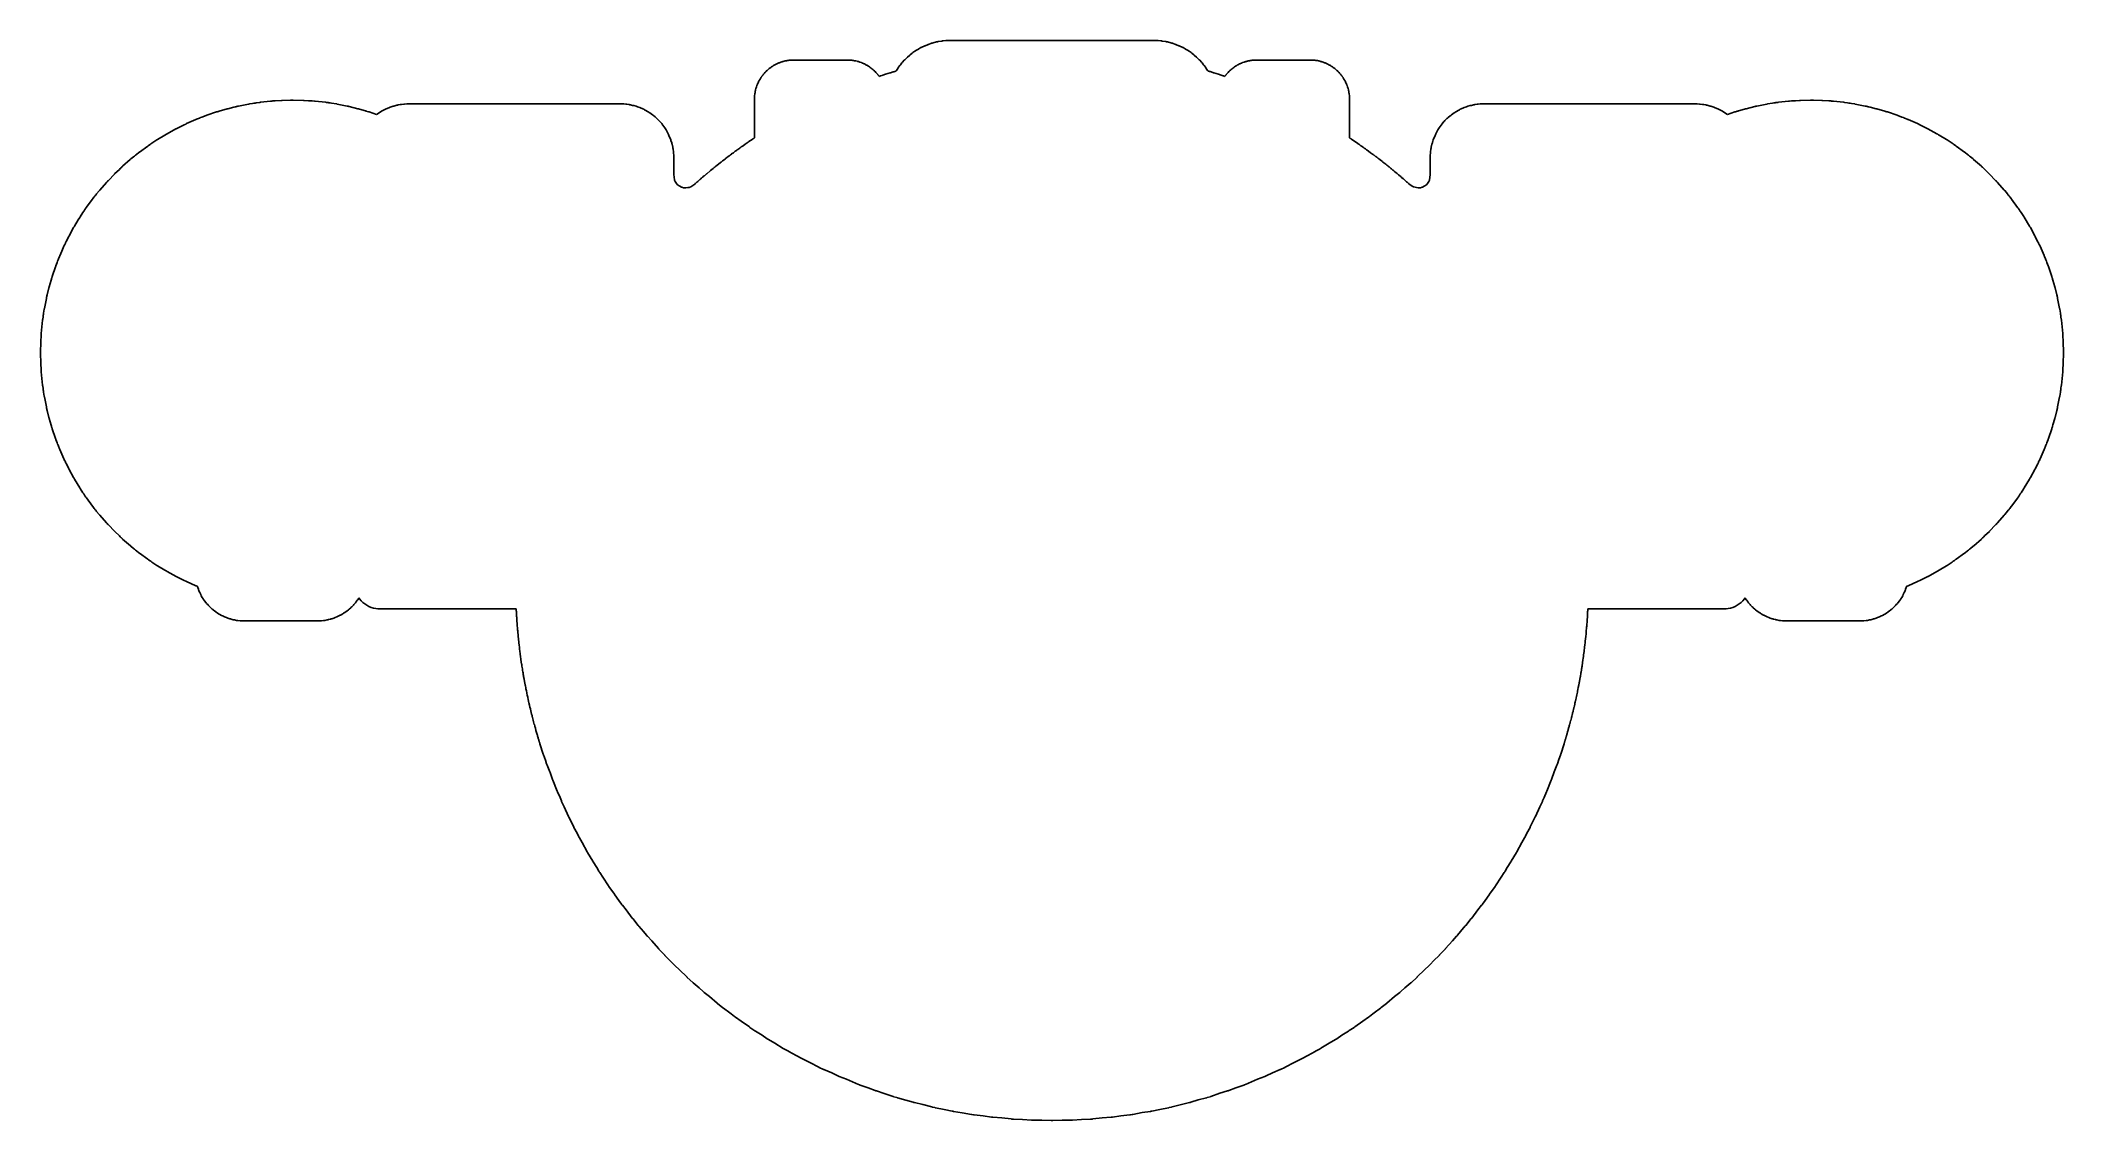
# Model space of a CAD drawing. Header units: metres. Extents: x -41.5 to 41.5, y -22 to 22.3.
import ezdxf

# ---------------------------------------------------------------- set-up
doc = ezdxf.new("R2010")
doc.units = ezdxf.units.M

msp = doc.modelspace()

# ---------------------------------------------------------------- linework, layer by layer
at = {"layer": 'CHANNEL'}
for p, q in [((-6.031, 21.529), (-5.959, 21.6)), ((-5.959, 21.6), (-5.944, 21.615)), ((-5.944, 21.615), (-5.928, 21.629)), ((-5.928, 21.629), (-5.852, 21.696)), ((-5.852, 21.696), (-5.836, 21.709)), ((-5.836, 21.709), (-5.819, 21.723)), ((-5.819, 21.723), (-5.74, 21.785)), ((-5.74, 21.785), (-5.723, 21.798)), ((-5.723, 21.798), (-5.706, 21.81)), ((-5.706, 21.81), (-5.623, 21.868)), ((-5.623, 21.868), (-5.605, 21.88)), ((-5.605, 21.88), (-5.587, 21.892)), ((-5.587, 21.892), (-5.501, 21.945)), ((-5.501, 21.945), (-5.483, 21.956)), ((-5.483, 21.956), (-5.465, 21.966)), ((-5.465, 21.966), (-5.376, 22.015)), ((-5.376, 22.015), (-5.357, 22.025)), ((-5.357, 22.025), (-5.338, 22.034)), ((-5.338, 22.034), (-5.247, 22.077)), ((-5.247, 22.077), (-5.227, 22.086)), ((-5.227, 22.086), (-5.208, 22.095)), ((-5.208, 22.095), (-5.113, 22.133)), ((-5.113, 22.133), (-5.09, 22.143)), ((-5.09, 22.143), (-5.067, 22.151)), ((-5.067, 22.151), (-4.94, 22.194)), ((-4.94, 22.194), (-4.911, 22.203)), ((-4.911, 22.203), (-4.882, 22.211)), ((-4.882, 22.211), (-4.735, 22.248)), ((-4.735, 22.248), (-4.704, 22.255)), ((-4.704, 22.255), (-4.673, 22.261)), ((-4.673, 22.261), (-4.525, 22.285)), ((-4.525, 22.285), (-4.497, 22.29)), ((-4.497, 22.29), (-4.469, 22.293)), ((-4.469, 22.293), (-4.355, 22.303)), ((-4.355, 22.303), (-4.331, 22.305)), ((-4.331, 22.305), (-4.307, 22.306)), ((-4.307, 22.306), (-4.198, 22.31)), ((-4.198, 22.31), (-4.187, 22.31)), ((-4.187, 22.31), (-4.175, 22.31)), ((-4.175, 22.31), (4.174, 22.31)), ((4.174, 22.31), (4.184, 22.31)), ((4.184, 22.31), (4.197, 22.31)), ((4.197, 22.31), (4.307, 22.306)), ((4.307, 22.306), (4.331, 22.305)), ((4.331, 22.305), (4.355, 22.303)), ((4.355, 22.303), (4.469, 22.293)), ((4.469, 22.293), (4.497, 22.29)), ((4.497, 22.29), (4.525, 22.285)), ((4.525, 22.285), (4.673, 22.261)), ((4.673, 22.261), (4.704, 22.255)), ((4.704, 22.255), (4.735, 22.248)), ((4.735, 22.248), (4.882, 22.211)), ((4.882, 22.211), (4.911, 22.203)), ((4.911, 22.203), (4.94, 22.194)), ((4.94, 22.194), (5.067, 22.151)), ((5.067, 22.151), (5.09, 22.143)), ((5.09, 22.143), (5.113, 22.133)), ((5.113, 22.133), (5.208, 22.095)), ((5.208, 22.095), (5.227, 22.086)), ((5.227, 22.086), (5.247, 22.077)), ((5.247, 22.077), (5.338, 22.034)), ((5.338, 22.034), (5.357, 22.025)), ((5.357, 22.025), (5.376, 22.015)), ((5.376, 22.015), (5.465, 21.966)), ((5.465, 21.966), (5.483, 21.956)), ((5.483, 21.956), (5.501, 21.945)), ((5.501, 21.945), (5.587, 21.892)), ((5.587, 21.892), (5.605, 21.88)), ((5.605, 21.88), (5.623, 21.868)), ((5.623, 21.868), (5.706, 21.81)), ((5.706, 21.81), (5.723, 21.798)), ((5.723, 21.798), (5.74, 21.785)), ((5.74, 21.785), (5.819, 21.723)), ((5.819, 21.723), (5.836, 21.709)), ((5.836, 21.709), (5.852, 21.696)), ((5.852, 21.696), (5.928, 21.629)), ((5.928, 21.629), (5.944, 21.615)), ((5.944, 21.615), (5.959, 21.6)), ((5.959, 21.6), (6.031, 21.529)), ((-11.979, 20.728), (-11.962, 20.755)), ((-11.962, 20.755), (-11.95, 20.775)), ((-11.95, 20.775), (-11.941, 20.789)), ((-11.941, 20.789), (-11.929, 20.808)), ((-11.929, 20.808), (-11.914, 20.829)), ((-11.914, 20.829), (-11.906, 20.839)), ((-11.906, 20.839), (-11.895, 20.855)), ((-11.895, 20.855), (-11.884, 20.869)), ((-11.884, 20.869), (-11.87, 20.888)), ((-11.87, 20.888), (-11.859, 20.902)), ((-11.859, 20.902), (-11.841, 20.924)), ((-11.841, 20.924), (-11.839, 20.926)), ((-11.839, 20.926), (-11.838, 20.928)), ((-11.838, 20.928), (-11.824, 20.944)), ((-11.824, 20.944), (-11.81, 20.96)), ((-11.81, 20.96), (-11.804, 20.967)), ((-11.804, 20.967), (-11.799, 20.973)), ((-11.799, 20.973), (-11.781, 20.993)), ((-11.781, 20.993), (-11.758, 21.016)), ((-11.758, 21.016), (-11.749, 21.026)), ((-11.749, 21.026), (-11.73, 21.045)), ((-11.73, 21.045), (-11.716, 21.059)), ((-11.716, 21.059), (-11.695, 21.079)), ((-11.695, 21.079), (-11.673, 21.098)), ((-11.673, 21.098), (-11.659, 21.111)), ((-11.659, 21.111), (-11.639, 21.128)), ((-11.639, 21.128), (-11.628, 21.137)), ((-11.628, 21.137), (-11.604, 21.157)), ((-11.604, 21.157), (-11.581, 21.175)), ((-11.581, 21.175), (-11.569, 21.184)), ((-11.569, 21.184), (-11.559, 21.191)), ((-11.559, 21.191), (-11.544, 21.202)), ((-11.544, 21.202), (-11.523, 21.217)), ((-11.523, 21.217), (-11.507, 21.229)), ((-11.507, 21.229), (-11.483, 21.244)), ((-11.483, 21.244), (-11.477, 21.248)), ((-11.477, 21.248), (-11.475, 21.249)), ((-11.475, 21.249), (-11.457, 21.261)), ((-11.457, 21.261), (-11.424, 21.281)), ((-11.424, 21.281), (-11.405, 21.293)), ((-11.405, 21.293), (-11.387, 21.303)), ((-11.387, 21.303), (-11.378, 21.308)), ((-11.378, 21.308), (-11.368, 21.313)), ((-11.368, 21.313), (-11.346, 21.324)), ((-11.346, 21.324), (-11.337, 21.329)), ((-11.337, 21.329), (-11.324, 21.336)), ((-11.324, 21.336), (-11.298, 21.349)), ((-11.298, 21.349), (-11.28, 21.358)), ((-11.28, 21.358), (-11.267, 21.363)), ((-11.267, 21.363), (-11.256, 21.368)), ((-11.256, 21.368), (-11.237, 21.376)), ((-11.237, 21.376), (-11.215, 21.386)), ((-11.215, 21.386), (-11.188, 21.397)), ((-11.188, 21.397), (-11.161, 21.407)), ((-11.161, 21.407), (-11.135, 21.416)), ((-11.135, 21.416), (-11.113, 21.424)), ((-11.113, 21.424), (-11.096, 21.429)), ((-11.096, 21.429), (-11.074, 21.437)), ((-11.074, 21.437), (-11.047, 21.445)), ((-11.047, 21.445), (-11.029, 21.449)), ((-11.029, 21.449), (-11.017, 21.453)), ((-11.017, 21.453), (-11, 21.457)), ((-11, 21.457), (-10.978, 21.463)), ((-10.978, 21.463), (-10.958, 21.468)), ((-10.958, 21.468), (-10.93, 21.474)), ((-10.93, 21.474), (-10.922, 21.475)), ((-10.922, 21.475), (-10.919, 21.476)), ((-10.919, 21.476), (-10.898, 21.48)), ((-10.898, 21.48), (-10.862, 21.487)), ((-10.862, 21.487), (-10.84, 21.49)), ((-10.84, 21.49), (-10.813, 21.494)), ((-10.813, 21.494), (-10.81, 21.494)), ((-10.81, 21.494), (-10.798, 21.496)), ((-10.798, 21.496), (-10.774, 21.498)), ((-10.774, 21.498), (-10.765, 21.499)), ((-10.765, 21.499), (-10.749, 21.501)), ((-10.749, 21.501), (-10.72, 21.504)), ((-10.72, 21.504), (-10.698, 21.505)), ((-10.698, 21.505), (-10.686, 21.506)), ((-10.686, 21.506), (-10.675, 21.506)), ((-10.675, 21.506), (-10.655, 21.507)), ((-10.655, 21.507), (-10.633, 21.507)), ((-10.633, 21.507), (-10.62, 21.508)), ((-10.62, 21.508), (-10.606, 21.508)), ((-10.606, 21.508), (-8.396, 21.508)), ((-8.396, 21.508), (-8.384, 21.508)), ((-8.384, 21.508), (-8.371, 21.508)), ((-8.371, 21.508), (-8.316, 21.506)), ((-8.316, 21.506), (-8.29, 21.505)), ((-8.29, 21.505), (-8.263, 21.502)), ((-8.263, 21.502), (-8.207, 21.496)), ((-8.207, 21.496), (-8.181, 21.493)), ((-8.181, 21.493), (-8.155, 21.489)), ((-8.155, 21.489), (-8.139, 21.487)), ((-8.139, 21.487), (-8.099, 21.48)), ((-8.099, 21.48), (-8.075, 21.475)), ((-8.075, 21.475), (-8.052, 21.47)), ((-8.052, 21.47), (-8.048, 21.469)), ((-8.048, 21.469), (-8.046, 21.469)), ((-8.046, 21.469), (-8.002, 21.458)), ((-8.002, 21.458), (-7.981, 21.453)), ((-7.981, 21.453), (-7.959, 21.447)), ((-7.959, 21.447), (-7.941, 21.441)), ((-7.941, 21.441), (-7.936, 21.44)), ((-7.936, 21.44), (-7.91, 21.432)), ((-7.91, 21.432), (-7.89, 21.425)), ((-7.89, 21.425), (-7.868, 21.418)), ((-7.868, 21.418), (-7.823, 21.401)), ((-7.823, 21.401), (-7.802, 21.393)), ((-7.802, 21.393), (-7.781, 21.384)), ((-7.781, 21.384), (-7.736, 21.365)), ((-7.736, 21.365), (-7.716, 21.356)), ((-7.716, 21.356), (-7.696, 21.346)), ((-7.696, 21.346), (-7.653, 21.324)), ((-7.653, 21.324), (-7.633, 21.314)), ((-7.633, 21.314), (-7.614, 21.303)), ((-7.614, 21.303), (-7.606, 21.298)), ((-7.606, 21.298), (-7.601, 21.296)), ((-7.601, 21.296), (-7.571, 21.278)), ((-7.571, 21.278), (-7.554, 21.268)), ((-7.554, 21.268), (-7.535, 21.256)), ((-7.535, 21.256), (-7.496, 21.23)), ((-7.496, 21.23), (-7.478, 21.218)), ((-7.478, 21.218), (-7.46, 21.205)), ((-7.46, 21.205), (-7.422, 21.177)), ((-7.422, 21.177), (-7.405, 21.164)), ((-7.405, 21.164), (-7.388, 21.151)), ((-7.388, 21.151), (-7.353, 21.121)), ((-7.353, 21.121), (-7.336, 21.107)), ((-7.336, 21.107), (-7.32, 21.093)), ((-7.32, 21.093), (-7.314, 21.087)), ((-7.314, 21.087), (-7.31, 21.083)), ((-7.31, 21.083), (-7.285, 21.06)), ((-7.285, 21.06), (-7.271, 21.047)), ((-7.271, 21.047), (-7.256, 21.032)), ((-7.256, 21.032), (-7.225, 20.999)), ((-7.225, 20.999), (-7.21, 20.983)), ((-7.21, 20.983), (-7.196, 20.967)), ((-7.196, 20.967), (-7.167, 20.933)), ((-7.167, 20.933), (-7.153, 20.917)), ((-7.153, 20.917), (-7.141, 20.902)), ((-7.141, 20.902), (-7.133, 20.891)), ((-7.133, 20.891), (-7.112, 20.864)), ((-7.112, 20.864), (-7.098, 20.845)), ((-7.098, 20.845), (-7.091, 20.836)), ((-7.091, 20.836), (-7.035, 20.855)), ((-7.035, 20.855), (-6.984, 20.873)), ((-6.984, 20.873), (-6.976, 20.875)), ((-6.976, 20.875), (-6.961, 20.88)), ((-6.961, 20.88), (-6.937, 20.888)), ((-6.937, 20.888), (-6.837, 20.921)), ((-6.837, 20.921), (-6.804, 20.932)), ((-6.804, 20.932), (-6.791, 20.936)), ((-6.791, 20.936), (-6.737, 20.953)), ((-6.737, 20.953), (-6.639, 20.985)), ((-6.639, 20.985), (-6.633, 20.987)), ((-6.633, 20.987), (-6.524, 21.021)), ((-6.524, 21.021), (-6.503, 21.027)), ((-6.503, 21.027), (-6.497, 21.029)), ((-6.497, 21.029), (-6.41, 21.056)), ((-6.41, 21.056), (-6.398, 21.06)), ((-6.398, 21.06), (-6.397, 21.061)), ((-6.397, 21.061), (-6.386, 21.079)), ((-6.386, 21.079), (-6.331, 21.164)), ((-6.331, 21.164), (-6.319, 21.181)), ((-6.319, 21.181), (-6.307, 21.199)), ((-6.307, 21.199), (-6.247, 21.28)), ((-6.247, 21.28), (-6.234, 21.297)), ((-6.234, 21.297), (-6.221, 21.314)), ((-6.221, 21.314), (-6.157, 21.392)), ((-6.157, 21.392), (-6.143, 21.408)), ((-6.143, 21.408), (-6.129, 21.424)), ((-6.129, 21.424), (-6.061, 21.499)), ((-6.061, 21.499), (-6.046, 21.514)), ((-6.046, 21.514), (-6.031, 21.529)), ((6.031, 21.529), (6.046, 21.514)), ((6.046, 21.514), (6.061, 21.499)), ((6.061, 21.499), (6.129, 21.424)), ((6.129, 21.424), (6.143, 21.408)), ((6.143, 21.408), (6.157, 21.392)), ((6.157, 21.392), (6.221, 21.314)), ((6.221, 21.314), (6.234, 21.297)), ((6.234, 21.297), (6.247, 21.28)), ((6.247, 21.28), (6.307, 21.199)), ((6.307, 21.199), (6.319, 21.181)), ((6.319, 21.181), (6.331, 21.164)), ((6.331, 21.164), (6.386, 21.079)), ((6.386, 21.079), (6.397, 21.061)), ((6.397, 21.061), (6.398, 21.06)), ((6.398, 21.06), (6.41, 21.056)), ((6.41, 21.056), (6.424, 21.052)), ((6.424, 21.052), (6.425, 21.051)), ((6.425, 21.051), (6.431, 21.049)), ((6.431, 21.049), (6.459, 21.041)), ((6.459, 21.041), (6.463, 21.04)), ((6.463, 21.04), (6.47, 21.037)), ((6.47, 21.037), (6.484, 21.033)), ((6.484, 21.033), (6.49, 21.031)), ((6.49, 21.031), (6.525, 21.021)), ((6.525, 21.021), (6.628, 20.988)), ((6.628, 20.988), (6.63, 20.988)), ((6.63, 20.988), (6.639, 20.985)), ((6.639, 20.985), (6.738, 20.953)), ((6.738, 20.953), (6.837, 20.921)), ((6.837, 20.921), (6.936, 20.888)), ((6.936, 20.888), (7.019, 20.861)), ((7.019, 20.861), (7.023, 20.86)), ((7.023, 20.86), (7.036, 20.855)), ((7.036, 20.855), (7.091, 20.836)), ((7.091, 20.836), (7.098, 20.845)), ((7.098, 20.845), (7.112, 20.864)), ((7.112, 20.864), (7.127, 20.883)), ((7.127, 20.883), (7.132, 20.89)), ((7.132, 20.89), (7.142, 20.903)), ((7.142, 20.903), (7.154, 20.918)), ((7.154, 20.918), (7.167, 20.933)), ((7.167, 20.933), (7.196, 20.967)), ((7.196, 20.967), (7.21, 20.983)), ((7.21, 20.983), (7.225, 20.999)), ((7.225, 20.999), (7.256, 21.032)), ((7.256, 21.032), (7.271, 21.047)), ((7.271, 21.047), (7.287, 21.061)), ((7.287, 21.061), (7.294, 21.068)), ((7.294, 21.068), (7.3, 21.073)), ((7.3, 21.073), (7.322, 21.094)), ((7.322, 21.094), (7.336, 21.107)), ((7.336, 21.107), (7.353, 21.121)), ((7.353, 21.121), (7.388, 21.151)), ((7.388, 21.151), (7.405, 21.164)), ((7.405, 21.164), (7.422, 21.177)), ((7.422, 21.177), (7.46, 21.205)), ((7.46, 21.205), (7.478, 21.218)), ((7.478, 21.218), (7.496, 21.23)), ((7.496, 21.23), (7.535, 21.256)), ((7.535, 21.256), (7.554, 21.268)), ((7.554, 21.268), (7.573, 21.279)), ((7.573, 21.279), (7.583, 21.286)), ((7.583, 21.286), (7.588, 21.289)), ((7.588, 21.289), (7.616, 21.304)), ((7.616, 21.304), (7.633, 21.314)), ((7.633, 21.314), (7.653, 21.324)), ((7.653, 21.324), (7.696, 21.346)), ((7.696, 21.346), (7.716, 21.356)), ((7.716, 21.356), (7.736, 21.365)), ((7.736, 21.365), (7.781, 21.384)), ((7.781, 21.384), (7.802, 21.393)), ((7.802, 21.393), (7.823, 21.401)), ((7.823, 21.401), (7.868, 21.418)), ((7.868, 21.418), (7.89, 21.425)), ((7.89, 21.425), (7.911, 21.432)), ((7.911, 21.432), (7.92, 21.435)), ((7.92, 21.435), (7.923, 21.436)), ((7.923, 21.436), (7.96, 21.447)), ((7.96, 21.447), (7.981, 21.453)), ((7.981, 21.453), (8.003, 21.458)), ((8.003, 21.458), (8.025, 21.464)), ((8.025, 21.464), (8.029, 21.465)), ((8.029, 21.465), (8.053, 21.47)), ((8.053, 21.47), (8.075, 21.475)), ((8.075, 21.475), (8.1, 21.48)), ((8.1, 21.48), (8.138, 21.486)), ((8.138, 21.486), (8.14, 21.487)), ((8.14, 21.487), (8.155, 21.489)), ((8.155, 21.489), (8.181, 21.493)), ((8.181, 21.493), (8.207, 21.496)), ((8.207, 21.496), (8.263, 21.502)), ((8.263, 21.502), (8.29, 21.505)), ((8.29, 21.505), (8.316, 21.506)), ((8.316, 21.506), (8.369, 21.508)), ((8.369, 21.508), (8.381, 21.508)), ((8.381, 21.508), (8.395, 21.508)), ((8.395, 21.508), (10.605, 21.508)), ((10.605, 21.508), (10.617, 21.508)), ((10.617, 21.508), (10.632, 21.508)), ((10.632, 21.508), (10.655, 21.507)), ((10.655, 21.507), (10.675, 21.506)), ((10.675, 21.506), (10.686, 21.506)), ((10.686, 21.506), (10.698, 21.505)), ((10.698, 21.505), (10.72, 21.504)), ((10.72, 21.504), (10.749, 21.501)), ((10.749, 21.501), (10.764, 21.499)), ((10.764, 21.499), (10.775, 21.498)), ((10.775, 21.498), (10.793, 21.496)), ((10.793, 21.496), (10.819, 21.493)), ((10.819, 21.493), (10.84, 21.49)), ((10.84, 21.49), (10.868, 21.485)), ((10.868, 21.485), (10.874, 21.484)), ((10.874, 21.484), (10.874, 21.484)), ((10.874, 21.484), (10.896, 21.481)), ((10.896, 21.481), (10.936, 21.473)), ((10.936, 21.473), (10.958, 21.468)), ((10.958, 21.468), (10.978, 21.463)), ((10.978, 21.463), (10.985, 21.461)), ((10.985, 21.461), (10.994, 21.459)), ((10.994, 21.459), (11.017, 21.453)), ((11.017, 21.453), (11.029, 21.449)), ((11.029, 21.449), (11.047, 21.445)), ((11.047, 21.445), (11.074, 21.437)), ((11.074, 21.437), (11.096, 21.429)), ((11.096, 21.429), (11.113, 21.424)), ((11.113, 21.424), (11.135, 21.416)), ((11.135, 21.416), (11.161, 21.407)), ((11.161, 21.407), (11.188, 21.397)), ((11.188, 21.397), (11.215, 21.386)), ((11.215, 21.386), (11.237, 21.376)), ((11.237, 21.376), (11.256, 21.368)), ((11.256, 21.368), (11.267, 21.363)), ((11.267, 21.363), (11.28, 21.358)), ((11.28, 21.358), (11.298, 21.349)), ((11.298, 21.349), (11.324, 21.336)), ((11.324, 21.336), (11.337, 21.329)), ((11.337, 21.329), (11.347, 21.324)), ((11.347, 21.324), (11.364, 21.315)), ((11.364, 21.315), (11.387, 21.303)), ((11.387, 21.303), (11.405, 21.293)), ((11.405, 21.293), (11.43, 21.278)), ((11.43, 21.278), (11.434, 21.275)), ((11.434, 21.275), (11.436, 21.274)), ((11.436, 21.274), (11.456, 21.262)), ((11.456, 21.262), (11.475, 21.249)), ((11.475, 21.249), (11.477, 21.248)), ((11.477, 21.248), (11.483, 21.244)), ((11.483, 21.244), (11.507, 21.229)), ((11.507, 21.229), (11.523, 21.217)), ((11.523, 21.217), (11.531, 21.212)), ((11.531, 21.212), (11.54, 21.205)), ((11.54, 21.205), (11.56, 21.191)), ((11.56, 21.191), (11.569, 21.184)), ((11.569, 21.184), (11.581, 21.175)), ((11.581, 21.175), (11.604, 21.157)), ((11.604, 21.157), (11.628, 21.137)), ((11.628, 21.137), (11.639, 21.128)), ((11.639, 21.128), (11.658, 21.111)), ((11.658, 21.111), (11.673, 21.098)), ((11.673, 21.098), (11.695, 21.079)), ((11.695, 21.079), (11.716, 21.059)), ((11.716, 21.059), (11.73, 21.045)), ((11.73, 21.045), (11.749, 21.026)), ((11.749, 21.026), (11.758, 21.016)), ((11.758, 21.016), (11.781, 20.993)), ((11.781, 20.993), (11.799, 20.973)), ((11.799, 20.973), (11.804, 20.967)), ((11.804, 20.967), (11.81, 20.96)), ((11.81, 20.96), (11.824, 20.944)), ((11.824, 20.944), (11.837, 20.928)), ((11.837, 20.928), (11.838, 20.927)), ((11.838, 20.927), (11.84, 20.925)), ((11.84, 20.925), (11.858, 20.903)), ((11.858, 20.903), (11.875, 20.881)), ((11.875, 20.881), (11.882, 20.873)), ((11.882, 20.873), (11.895, 20.855)), ((11.895, 20.855), (11.906, 20.839)), ((11.906, 20.839), (11.914, 20.829)), ((11.914, 20.829), (11.93, 20.806)), ((11.93, 20.806), (11.942, 20.787)), ((11.942, 20.787), (11.945, 20.783)), ((11.945, 20.783), (11.95, 20.775)), ((11.95, 20.775), (11.962, 20.755)), ((11.962, 20.755), (11.979, 20.728)), ((-12.21, 19.931), (-12.207, 19.99)), ((-12.21, 19.916), (-12.21, 19.931)), ((-12.207, 19.99), (-12.206, 20.019)), ((-12.206, 20.019), (-12.203, 20.048)), ((-12.203, 20.048), (-12.196, 20.11)), ((-12.196, 20.11), (-12.192, 20.138)), ((-12.192, 20.138), (-12.187, 20.167)), ((-12.187, 20.167), (-12.176, 20.228)), ((-12.176, 20.228), (-12.17, 20.257)), ((-12.17, 20.257), (-12.163, 20.285)), ((-12.163, 20.285), (-12.147, 20.345)), ((-12.147, 20.345), (-12.139, 20.373)), ((-12.139, 20.373), (-12.13, 20.401)), ((-12.13, 20.401), (-12.109, 20.46)), ((-12.109, 20.46), (-12.099, 20.485)), ((-12.099, 20.485), (-12.091, 20.505)), ((-12.091, 20.505), (-12.085, 20.519)), ((-12.085, 20.519), (-12.07, 20.554)), ((-12.07, 20.554), (-12.063, 20.571)), ((-12.063, 20.571), (-12.051, 20.597)), ((-12.051, 20.597), (-12.038, 20.623)), ((-12.038, 20.623), (-12.008, 20.678)), ((-12.008, 20.678), (-11.994, 20.704)), ((-11.994, 20.704), (-11.979, 20.728)), ((11.979, 20.728), (11.994, 20.704)), ((11.994, 20.704), (12.008, 20.678)), ((12.008, 20.678), (12.038, 20.623)), ((12.038, 20.623), (12.051, 20.597)), ((12.051, 20.597), (12.063, 20.571)), ((12.063, 20.571), (12.07, 20.554)), ((12.07, 20.554), (12.085, 20.519)), ((12.085, 20.519), (12.094, 20.499)), ((12.094, 20.499), (12.097, 20.491)), ((12.097, 20.491), (12.102, 20.478)), ((12.102, 20.478), (12.109, 20.46)), ((12.109, 20.46), (12.13, 20.401)), ((12.13, 20.401), (12.139, 20.373)), ((12.139, 20.373), (12.147, 20.345)), ((12.147, 20.345), (12.163, 20.285)), ((12.163, 20.285), (12.17, 20.257)), ((12.17, 20.257), (12.176, 20.228)), ((12.176, 20.228), (12.187, 20.167)), ((12.187, 20.167), (12.192, 20.138)), ((12.192, 20.138), (12.196, 20.11)), ((12.196, 20.11), (12.203, 20.048)), ((12.203, 20.048), (12.206, 20.019)), ((12.206, 20.019), (12.207, 19.99)), ((12.207, 19.99), (12.209, 19.932)), ((12.209, 19.932), (12.21, 19.919)), ((-35.1, 19.077), (-35.022, 19.108)), ((-35.022, 19.108), (-34.99, 19.122)), ((-34.99, 19.122), (-34.963, 19.133)), ((-34.963, 19.133), (-34.936, 19.143)), ((-34.936, 19.143), (-34.882, 19.162)), ((-34.882, 19.162), (-34.709, 19.229)), ((-34.709, 19.229), (-34.695, 19.235)), ((-34.695, 19.235), (-34.679, 19.24)), ((-34.679, 19.24), (-34.281, 19.375)), ((-34.281, 19.375), (-34.267, 19.38)), ((-34.267, 19.38), (-34.251, 19.385)), ((-34.251, 19.385), (-34.249, 19.385)), ((-34.249, 19.385), (-34.235, 19.39)), ((-34.235, 19.39), (-34.207, 19.398)), ((-34.207, 19.398), (-34.178, 19.406)), ((-34.178, 19.406), (-33.848, 19.503)), ((-33.848, 19.503), (-33.833, 19.507)), ((-33.833, 19.507), (-33.816, 19.511)), ((-33.816, 19.511), (-33.572, 19.571)), ((-33.572, 19.571), (-33.517, 19.586)), ((-33.517, 19.586), (-33.489, 19.593)), ((-33.489, 19.593), (-33.461, 19.599)), ((-33.461, 19.599), (-33.447, 19.601)), ((-33.447, 19.601), (-33.408, 19.611)), ((-33.408, 19.611), (-33.394, 19.614)), ((-33.394, 19.614), (-33.377, 19.618)), ((-33.377, 19.618), (-32.966, 19.7)), ((-32.966, 19.7), (-32.951, 19.702)), ((-32.951, 19.702), (-32.934, 19.705)), ((-32.934, 19.705), (-32.807, 19.725)), ((-32.807, 19.725), (-32.758, 19.734)), ((-32.758, 19.734), (-32.73, 19.739)), ((-32.73, 19.739), (-32.701, 19.743)), ((-32.701, 19.743), (-32.652, 19.749)), ((-32.652, 19.749), (-32.519, 19.769)), ((-32.519, 19.769), (-32.504, 19.771)), ((-32.504, 19.771), (-32.487, 19.773)), ((-32.487, 19.773), (-32.07, 19.819)), ((-32.07, 19.819), (-32.055, 19.82)), ((-32.055, 19.82), (-32.038, 19.822)), ((-32.038, 19.822), (-32.003, 19.824)), ((-32.003, 19.824), (-31.99, 19.826)), ((-31.99, 19.826), (-31.962, 19.828)), ((-31.962, 19.828), (-31.934, 19.83)), ((-31.934, 19.83), (-31.879, 19.832)), ((-31.879, 19.832), (-31.619, 19.849)), ((-31.619, 19.849), (-31.604, 19.85)), ((-31.604, 19.85), (-31.587, 19.851)), ((-31.587, 19.851), (-31.256, 19.858)), ((-31.256, 19.858), (-31.219, 19.859)), ((-31.219, 19.859), (-31.19, 19.86)), ((-31.19, 19.86), (-31.17, 19.86)), ((-31.17, 19.86), (-31.165, 19.86)), ((-31.165, 19.86), (-31.152, 19.86)), ((-31.152, 19.86), (-31.135, 19.86)), ((-31.135, 19.86), (-30.715, 19.851)), ((-30.715, 19.851), (-30.7, 19.85)), ((-30.7, 19.85), (-30.683, 19.849)), ((-30.683, 19.849), (-30.505, 19.838)), ((-30.505, 19.838), (-30.446, 19.836)), ((-30.446, 19.836), (-30.418, 19.834)), ((-30.418, 19.834), (-30.389, 19.832)), ((-30.389, 19.832), (-30.354, 19.828)), ((-30.354, 19.828), (-30.264, 19.822)), ((-30.264, 19.822), (-30.249, 19.821)), ((-30.249, 19.821), (-30.232, 19.819)), ((-30.232, 19.819), (-29.814, 19.773)), ((-29.814, 19.773), (-29.799, 19.772)), ((-29.799, 19.772), (-29.783, 19.769)), ((-29.783, 19.769), (-29.709, 19.758)), ((-29.709, 19.758), (-29.677, 19.754)), ((-29.677, 19.754), (-29.649, 19.751)), ((-29.649, 19.751), (-29.621, 19.746)), ((-29.621, 19.746), (-29.563, 19.736)), ((-29.563, 19.736), (-29.368, 19.705)), ((-29.368, 19.705), (-29.353, 19.703)), ((-29.353, 19.703), (-29.336, 19.7)), ((-29.336, 19.7), (-28.924, 19.618)), ((-28.924, 19.618), (-28.909, 19.615)), ((-28.909, 19.615), (-28.9, 19.613)), ((-28.9, 19.613), (-28.889, 19.611)), ((-28.889, 19.611), (-28.861, 19.604)), ((-28.861, 19.604), (-28.842, 19.599)), ((-28.842, 19.599), (-28.485, 19.511)), ((-28.485, 19.511), (-28.47, 19.507)), ((-28.47, 19.507), (-28.454, 19.503)), ((-28.454, 19.503), (-28.227, 19.437)), ((-28.227, 19.437), (-28.17, 19.422)), ((-28.17, 19.422), (-28.142, 19.414)), ((-28.142, 19.414), (-28.115, 19.405)), ((-28.115, 19.405), (-28.097, 19.399)), ((-28.097, 19.399), (-28.05, 19.385)), ((-28.05, 19.385), (-28.036, 19.381)), ((-28.036, 19.381), (-28.02, 19.376)), ((-28.02, 19.376), (-27.714, 19.272)), ((-27.714, 19.272), (-27.658, 19.313)), ((-27.658, 19.313), (-27.635, 19.329)), ((-27.635, 19.329), (-27.611, 19.344)), ((-27.611, 19.344), (-27.509, 19.407)), ((-27.509, 19.407), (-27.484, 19.422)), ((-27.484, 19.422), (-27.459, 19.436)), ((-27.459, 19.436), (-27.376, 19.478)), ((-27.376, 19.478), (-27.35, 19.491)), ((-27.35, 19.491), (-27.324, 19.503)), ((-27.324, 19.503), (-27.213, 19.551)), ((-27.213, 19.551), (-27.186, 19.561)), ((-27.186, 19.561), (-27.159, 19.571)), ((-27.159, 19.571), (-27.071, 19.601)), ((-27.071, 19.601), (-27.042, 19.61)), ((-27.042, 19.61), (-27.014, 19.618)), ((-27.014, 19.618), (-26.892, 19.65)), ((-26.892, 19.65), (-26.864, 19.657)), ((-26.864, 19.657), (-26.836, 19.662)), ((-26.836, 19.662), (-26.75, 19.678)), ((-26.75, 19.678), (-26.724, 19.682)), ((-26.724, 19.682), (-26.699, 19.685)), ((-26.699, 19.685), (-26.598, 19.697)), ((-26.598, 19.697), (-26.587, 19.698)), ((-26.587, 19.698), (-26.574, 19.699)), ((-26.574, 19.699), (-26.471, 19.707)), ((-26.471, 19.707), (-26.44, 19.709)), ((-26.44, 19.709), (-26.409, 19.709)), ((-26.409, 19.709), (-17.726, 19.71)), ((-17.726, 19.71), (-17.716, 19.71)), ((-17.716, 19.71), (-17.704, 19.71)), ((-17.704, 19.71), (-17.621, 19.707)), ((-17.621, 19.707), (-17.598, 19.706)), ((-17.598, 19.706), (-17.574, 19.704)), ((-17.574, 19.704), (-17.488, 19.697)), ((-17.488, 19.697), (-17.464, 19.694)), ((-17.464, 19.694), (-17.441, 19.691)), ((-17.441, 19.691), (-17.351, 19.677)), ((-17.351, 19.677), (-17.327, 19.673)), ((-17.327, 19.673), (-17.303, 19.668)), ((-17.303, 19.668), (-17.212, 19.648)), ((-17.212, 19.648), (-17.187, 19.642)), ((-17.187, 19.642), (-17.162, 19.636)), ((-17.162, 19.636), (-17.068, 19.608)), ((-17.068, 19.608), (-17.042, 19.6)), ((-17.042, 19.6), (-17.016, 19.591)), ((-17.016, 19.591), (-16.917, 19.555)), ((-16.917, 19.555), (-16.89, 19.544)), ((-16.89, 19.544), (-16.862, 19.533)), ((-16.862, 19.533), (-16.756, 19.484)), ((-16.756, 19.484), (-16.724, 19.468)), ((-16.724, 19.468), (-16.693, 19.452)), ((-16.693, 19.452), (-16.567, 19.379)), ((-16.567, 19.379), (-16.535, 19.36)), ((-16.535, 19.36), (-16.503, 19.338)), ((-16.503, 19.338), (-16.391, 19.258)), ((-16.391, 19.258), (-16.368, 19.241)), ((-16.368, 19.241), (-16.345, 19.223)), ((-16.345, 19.223), (-16.282, 19.17)), ((-16.282, 19.17), (-16.259, 19.15)), ((-16.259, 19.15), (-16.237, 19.13)), ((-16.237, 19.13), (-16.135, 19.03)), ((-12.21, 19.903), (-12.21, 19.916)), ((-12.21, 19.485), (-12.21, 19.903)), ((-12.209, 19.436), (-12.21, 19.485)), ((-12.21, 19.241), (-12.208, 19.376)), ((-12.21, 19.235), (-12.21, 19.241)), ((-12.21, 18.313), (-12.21, 19.235)), ((-12.208, 19.431), (-12.209, 19.436)), ((-12.208, 19.376), (-12.208, 19.431)), ((12.21, 19.491), (12.208, 19.369)), ((12.208, 19.369), (12.21, 19.252)), ((12.21, 19.919), (12.21, 19.904)), ((12.21, 19.904), (12.21, 19.491)), ((12.21, 19.252), (12.21, 19.251)), ((12.21, 19.251), (12.21, 19.236)), ((12.21, 19.236), (12.21, 18.313)), ((16.127, 19.022), (16.208, 19.103)), ((16.208, 19.103), (16.23, 19.123)), ((16.23, 19.123), (16.252, 19.143)), ((16.252, 19.143), (16.336, 19.215)), ((16.336, 19.215), (16.362, 19.236)), ((16.362, 19.236), (16.388, 19.256)), ((16.388, 19.256), (16.502, 19.337)), ((16.502, 19.337), (16.534, 19.359)), ((16.534, 19.359), (16.567, 19.379)), ((16.567, 19.379), (16.693, 19.452)), ((16.693, 19.452), (16.724, 19.468)), ((16.724, 19.468), (16.756, 19.484)), ((16.756, 19.484), (16.862, 19.533)), ((16.862, 19.533), (16.889, 19.544)), ((16.889, 19.544), (16.917, 19.555)), ((16.917, 19.555), (17.016, 19.591)), ((17.016, 19.591), (17.042, 19.6)), ((17.042, 19.6), (17.068, 19.608)), ((17.068, 19.608), (17.162, 19.636)), ((17.162, 19.636), (17.187, 19.642)), ((17.187, 19.642), (17.212, 19.648)), ((17.212, 19.648), (17.303, 19.668)), ((17.303, 19.668), (17.327, 19.673)), ((17.327, 19.673), (17.351, 19.677)), ((17.351, 19.677), (17.441, 19.691)), ((17.441, 19.691), (17.464, 19.694)), ((17.464, 19.694), (17.488, 19.697)), ((17.488, 19.697), (17.574, 19.704)), ((17.574, 19.704), (17.598, 19.706)), ((17.598, 19.706), (17.621, 19.707)), ((17.621, 19.707), (17.703, 19.71)), ((17.703, 19.71), (17.713, 19.71)), ((17.713, 19.71), (17.725, 19.71)), ((17.725, 19.71), (26.409, 19.709)), ((26.409, 19.709), (26.44, 19.709)), ((26.44, 19.709), (26.471, 19.707)), ((26.471, 19.707), (26.573, 19.699)), ((26.573, 19.699), (26.584, 19.698)), ((26.584, 19.698), (26.597, 19.697)), ((26.597, 19.697), (26.699, 19.685)), ((26.699, 19.685), (26.724, 19.682)), ((26.724, 19.682), (26.75, 19.678)), ((26.75, 19.678), (26.836, 19.662)), ((26.836, 19.662), (26.864, 19.657)), ((26.864, 19.657), (26.892, 19.65)), ((26.892, 19.65), (27.014, 19.618)), ((27.014, 19.618), (27.042, 19.61)), ((27.042, 19.61), (27.071, 19.601)), ((27.071, 19.601), (27.159, 19.571)), ((27.159, 19.571), (27.186, 19.561)), ((27.186, 19.561), (27.213, 19.551)), ((27.213, 19.551), (27.324, 19.503)), ((27.324, 19.503), (27.35, 19.491)), ((27.35, 19.491), (27.376, 19.478)), ((27.376, 19.478), (27.459, 19.436)), ((27.459, 19.436), (27.484, 19.422)), ((27.484, 19.422), (27.509, 19.407)), ((27.509, 19.407), (27.611, 19.344)), ((27.611, 19.344), (27.635, 19.329)), ((27.635, 19.329), (27.658, 19.313)), ((27.658, 19.313), (27.714, 19.272)), ((27.714, 19.272), (28.019, 19.375)), ((28.019, 19.375), (28.033, 19.38)), ((28.033, 19.38), (28.049, 19.385)), ((28.049, 19.385), (28.096, 19.399)), ((28.096, 19.399), (28.115, 19.405)), ((28.115, 19.405), (28.142, 19.414)), ((28.142, 19.414), (28.17, 19.422)), ((28.17, 19.422), (28.226, 19.437)), ((28.226, 19.437), (28.452, 19.503)), ((28.452, 19.503), (28.467, 19.507)), ((28.467, 19.507), (28.484, 19.511)), ((28.484, 19.511), (28.841, 19.598)), ((28.841, 19.598), (28.862, 19.604)), ((28.862, 19.604), (28.881, 19.608)), ((28.881, 19.608), (28.901, 19.613)), ((28.901, 19.613), (28.906, 19.614)), ((28.906, 19.614), (28.923, 19.618)), ((28.923, 19.618), (29.334, 19.7)), ((29.334, 19.7), (29.349, 19.702)), ((29.349, 19.702), (29.366, 19.705)), ((29.366, 19.705), (29.562, 19.735)), ((29.562, 19.735), (29.621, 19.746)), ((29.621, 19.746), (29.649, 19.751)), ((29.649, 19.751), (29.678, 19.755)), ((29.678, 19.755), (29.707, 19.758)), ((29.707, 19.758), (29.781, 19.769)), ((29.781, 19.769), (29.796, 19.771)), ((29.796, 19.771), (29.813, 19.773)), ((29.813, 19.773), (30.23, 19.819)), ((30.23, 19.819), (30.245, 19.82)), ((30.245, 19.82), (30.262, 19.822)), ((30.262, 19.822), (30.352, 19.828)), ((30.352, 19.828), (30.39, 19.832)), ((30.39, 19.832), (30.418, 19.834)), ((30.418, 19.834), (30.447, 19.836)), ((30.447, 19.836), (30.504, 19.838)), ((30.504, 19.838), (30.681, 19.849)), ((30.681, 19.849), (30.696, 19.85)), ((30.696, 19.85), (30.713, 19.851)), ((30.713, 19.851), (31.133, 19.86)), ((31.133, 19.86), (31.148, 19.86)), ((31.148, 19.86), (31.165, 19.86)), ((31.165, 19.86), (31.17, 19.86)), ((31.17, 19.86), (31.19, 19.86)), ((31.19, 19.86), (31.219, 19.859)), ((31.219, 19.859), (31.255, 19.858)), ((31.255, 19.858), (31.585, 19.851)), ((31.585, 19.851), (31.6, 19.85)), ((31.6, 19.85), (31.617, 19.849)), ((31.617, 19.849), (31.878, 19.832)), ((31.878, 19.832), (31.934, 19.83)), ((31.934, 19.83), (31.962, 19.828)), ((31.962, 19.828), (31.991, 19.825)), ((31.991, 19.825), (32.002, 19.824)), ((32.002, 19.824), (32.037, 19.822)), ((32.037, 19.822), (32.051, 19.821)), ((32.051, 19.821), (32.068, 19.819)), ((32.068, 19.819), (32.486, 19.773)), ((32.486, 19.773), (32.501, 19.772)), ((32.501, 19.772), (32.517, 19.769)), ((32.517, 19.769), (32.651, 19.749)), ((32.651, 19.749), (32.702, 19.743)), ((32.702, 19.743), (32.73, 19.739)), ((32.73, 19.739), (32.758, 19.734)), ((32.758, 19.734), (32.806, 19.725)), ((32.806, 19.725), (32.932, 19.705)), ((32.932, 19.705), (32.947, 19.703)), ((32.947, 19.703), (32.964, 19.7)), ((32.964, 19.7), (33.376, 19.618)), ((33.376, 19.618), (33.391, 19.615)), ((33.391, 19.615), (33.407, 19.611)), ((33.407, 19.611), (33.446, 19.601)), ((33.446, 19.601), (33.462, 19.598)), ((33.462, 19.598), (33.489, 19.593)), ((33.489, 19.593), (33.517, 19.586)), ((33.517, 19.586), (33.571, 19.571)), ((33.571, 19.571), (33.815, 19.511)), ((33.815, 19.511), (33.83, 19.507)), ((33.83, 19.507), (33.846, 19.503)), ((33.846, 19.503), (34.177, 19.407)), ((34.177, 19.407), (34.207, 19.398)), ((34.207, 19.398), (34.235, 19.39)), ((34.235, 19.39), (34.249, 19.385)), ((34.249, 19.385), (34.264, 19.381)), ((34.264, 19.381), (34.28, 19.376)), ((34.28, 19.376), (34.677, 19.241)), ((34.677, 19.241), (34.692, 19.236)), ((34.692, 19.236), (34.708, 19.23)), ((34.708, 19.23), (34.88, 19.163)), ((34.88, 19.163), (34.937, 19.143)), ((34.937, 19.143), (34.963, 19.133)), ((34.963, 19.133), (34.99, 19.122)), ((34.99, 19.122), (35.021, 19.108)), ((35.021, 19.108), (35.099, 19.078)), ((-36.703, 18.246), (-36.401, 18.429)), ((-36.401, 18.429), (-36.378, 18.444)), ((-36.378, 18.444), (-36.361, 18.454)), ((-36.361, 18.454), (-36.336, 18.469)), ((-36.336, 18.469), (-36.331, 18.471)), ((-36.331, 18.471), (-36.317, 18.48)), ((-36.317, 18.48), (-35.949, 18.682)), ((-35.949, 18.682), (-35.935, 18.689)), ((-35.935, 18.689), (-35.92, 18.696)), ((-35.92, 18.696), (-35.749, 18.781)), ((-35.749, 18.781), (-35.696, 18.809)), ((-35.696, 18.809), (-35.671, 18.822)), ((-35.671, 18.822), (-35.645, 18.834)), ((-35.645, 18.834), (-35.616, 18.847)), ((-35.616, 18.847), (-35.543, 18.882)), ((-35.543, 18.882), (-35.53, 18.889)), ((-35.53, 18.889), (-35.514, 18.896)), ((-35.514, 18.896), (-35.13, 19.065)), ((-35.13, 19.065), (-35.116, 19.071)), ((-35.116, 19.071), (-35.1, 19.077)), ((-16.135, 19.03), (-16.111, 19.005)), ((-16.111, 19.005), (-16.088, 18.98)), ((-16.088, 18.98), (-16.016, 18.896)), ((-16.016, 18.896), (-15.998, 18.874)), ((-15.998, 18.874), (-15.981, 18.851)), ((-15.981, 18.851), (-15.919, 18.768)), ((-15.919, 18.768), (-15.904, 18.745)), ((-15.904, 18.745), (-15.889, 18.723)), ((-15.889, 18.723), (-15.835, 18.638)), ((-15.835, 18.638), (-15.82, 18.612)), ((-15.82, 18.612), (-15.805, 18.586)), ((-15.805, 18.586), (-15.747, 18.476)), ((-15.747, 18.476), (-15.731, 18.445)), ((-15.731, 18.445), (-15.717, 18.414)), ((-15.717, 18.414), (-15.666, 18.291)), ((-15.666, 18.291), (-15.648, 18.244)), ((-12.287, 18.261), (-12.261, 18.278)), ((-12.261, 18.278), (-12.254, 18.283)), ((-12.254, 18.283), (-12.247, 18.288)), ((-12.247, 18.288), (-12.233, 18.297)), ((-12.233, 18.297), (-12.227, 18.302)), ((-12.227, 18.302), (-12.21, 18.313)), ((12.21, 18.313), (12.227, 18.301)), ((12.227, 18.301), (12.233, 18.298)), ((12.233, 18.298), (12.245, 18.29)), ((12.245, 18.29), (12.252, 18.285)), ((12.252, 18.285), (12.261, 18.279)), ((12.261, 18.279), (12.265, 18.276)), ((12.265, 18.276), (12.279, 18.267)), ((12.279, 18.267), (12.288, 18.26)), ((15.647, 18.243), (15.666, 18.29)), ((15.666, 18.29), (15.717, 18.412)), ((15.717, 18.412), (15.731, 18.444)), ((15.731, 18.444), (15.746, 18.475)), ((15.746, 18.475), (15.804, 18.585)), ((15.804, 18.585), (15.819, 18.611)), ((15.819, 18.611), (15.835, 18.637)), ((15.835, 18.637), (15.888, 18.722)), ((15.888, 18.722), (15.903, 18.745)), ((15.903, 18.745), (15.919, 18.767)), ((15.919, 18.767), (15.98, 18.85)), ((15.98, 18.85), (15.997, 18.873)), ((15.997, 18.873), (16.016, 18.895)), ((16.016, 18.895), (16.086, 18.978)), ((16.086, 18.978), (16.106, 19)), ((16.106, 19), (16.127, 19.022)), ((35.099, 19.078), (35.113, 19.072)), ((35.113, 19.072), (35.129, 19.065)), ((35.129, 19.065), (35.513, 18.896)), ((35.513, 18.896), (35.527, 18.89)), ((35.527, 18.89), (35.542, 18.883)), ((35.542, 18.883), (35.614, 18.847)), ((35.614, 18.847), (35.645, 18.834)), ((35.645, 18.834), (35.671, 18.822)), ((35.671, 18.822), (35.697, 18.809)), ((35.697, 18.809), (35.748, 18.781)), ((35.748, 18.781), (35.919, 18.697)), ((35.919, 18.697), (35.932, 18.69)), ((35.932, 18.69), (35.947, 18.682)), ((35.947, 18.682), (36.315, 18.48)), ((36.315, 18.48), (36.329, 18.473)), ((36.329, 18.473), (36.342, 18.465)), ((36.342, 18.465), (36.353, 18.459)), ((36.353, 18.459), (36.378, 18.444)), ((36.378, 18.444), (36.4, 18.43)), ((36.4, 18.43), (36.702, 18.246)), ((-37.822, 17.425), (-37.811, 17.435)), ((-37.811, 17.435), (-37.797, 17.446)), ((-37.797, 17.446), (-37.689, 17.533)), ((-37.689, 17.533), (-37.649, 17.567)), ((-37.649, 17.567), (-37.627, 17.586)), ((-37.627, 17.586), (-37.605, 17.603)), ((-37.605, 17.603), (-37.567, 17.631)), ((-37.567, 17.631), (-37.47, 17.709)), ((-37.47, 17.709), (-37.458, 17.718)), ((-37.458, 17.718), (-37.445, 17.728)), ((-37.445, 17.728), (-37.106, 17.977)), ((-37.106, 17.977), (-37.094, 17.985)), ((-37.094, 17.985), (-37.08, 17.995)), ((-37.08, 17.995), (-37.043, 18.019)), ((-37.043, 18.019), (-37.029, 18.03)), ((-37.029, 18.03), (-37.007, 18.046)), ((-37.007, 18.046), (-36.983, 18.062)), ((-36.983, 18.062), (-36.934, 18.092)), ((-36.934, 18.092), (-36.731, 18.228)), ((-36.731, 18.228), (-36.718, 18.237)), ((-36.718, 18.237), (-36.703, 18.246)), ((-15.648, 18.244), (-15.636, 18.207)), ((-15.636, 18.207), (-15.606, 18.107)), ((-15.606, 18.107), (-15.599, 18.083)), ((-15.599, 18.083), (-15.591, 18.051)), ((-15.591, 18.051), (-15.563, 17.932)), ((-15.563, 17.932), (-15.556, 17.897)), ((-15.556, 17.897), (-15.55, 17.863)), ((-15.55, 17.863), (-15.531, 17.721)), ((-15.531, 17.721), (-15.526, 17.669)), ((-15.526, 17.669), (-15.524, 17.616)), ((-15.524, 17.616), (-15.524, 17.587)), ((-15.524, 17.587), (-15.52, 17.498)), ((-15.52, 17.498), (-15.52, 17.483)), ((-15.52, 17.483), (-15.519, 17.466)), ((-15.519, 17.466), (-15.519, 16.809)), ((-13.493, 17.389), (-13.405, 17.457)), ((-13.405, 17.457), (-13.393, 17.466)), ((-13.393, 17.466), (-13.383, 17.474)), ((-13.383, 17.474), (-13.363, 17.489)), ((-13.363, 17.489), (-13.347, 17.502)), ((-13.347, 17.502), (-13.306, 17.532)), ((-13.306, 17.532), (-13.296, 17.541)), ((-13.296, 17.541), (-13.251, 17.574)), ((-13.251, 17.574), (-13.236, 17.585)), ((-13.236, 17.585), (-13.226, 17.593)), ((-13.226, 17.593), (-13.223, 17.595)), ((-13.223, 17.595), (-13.208, 17.607)), ((-13.208, 17.607), (-13.2, 17.613)), ((-13.2, 17.613), (-13.189, 17.621)), ((-13.189, 17.621), (-13.155, 17.646)), ((-13.155, 17.646), (-13.147, 17.652)), ((-13.147, 17.652), (-13.075, 17.705)), ((-13.075, 17.705), (-12.995, 17.764)), ((-12.995, 17.764), (-12.953, 17.795)), ((-12.953, 17.795), (-12.939, 17.805)), ((-12.939, 17.805), (-12.923, 17.817)), ((-12.923, 17.817), (-12.889, 17.841)), ((-12.889, 17.841), (-12.813, 17.896)), ((-12.813, 17.896), (-12.804, 17.903)), ((-12.804, 17.903), (-12.802, 17.904)), ((-12.802, 17.904), (-12.796, 17.908)), ((-12.796, 17.908), (-12.772, 17.925)), ((-12.772, 17.925), (-12.749, 17.942)), ((-12.749, 17.942), (-12.723, 17.96)), ((-12.723, 17.96), (-12.679, 17.991)), ((-12.679, 17.991), (-12.585, 18.057)), ((-12.585, 18.057), (-12.573, 18.065)), ((-12.573, 18.065), (-12.569, 18.068)), ((-12.569, 18.068), (-12.566, 18.07)), ((-12.566, 18.07), (-12.562, 18.073)), ((-12.562, 18.073), (-12.545, 18.085)), ((-12.545, 18.085), (-12.465, 18.14)), ((-12.465, 18.14), (-12.455, 18.147)), ((-12.455, 18.147), (-12.448, 18.151)), ((-12.448, 18.151), (-12.437, 18.159)), ((-12.437, 18.159), (-12.416, 18.174)), ((-12.416, 18.174), (-12.394, 18.189)), ((-12.394, 18.189), (-12.379, 18.199)), ((-12.379, 18.199), (-12.349, 18.219)), ((-12.349, 18.219), (-12.287, 18.261)), ((12.288, 18.26), (12.349, 18.219)), ((12.349, 18.219), (12.378, 18.2)), ((12.378, 18.2), (12.393, 18.189)), ((12.393, 18.189), (12.415, 18.174)), ((12.415, 18.174), (12.546, 18.084)), ((12.546, 18.084), (12.554, 18.078)), ((12.554, 18.078), (12.559, 18.075)), ((12.559, 18.075), (12.566, 18.07)), ((12.566, 18.07), (12.585, 18.057)), ((12.585, 18.057), (12.603, 18.045)), ((12.603, 18.045), (12.614, 18.037)), ((12.614, 18.037), (12.622, 18.031)), ((12.622, 18.031), (12.635, 18.022)), ((12.635, 18.022), (12.679, 17.991)), ((12.679, 17.991), (12.722, 17.96)), ((12.722, 17.96), (12.748, 17.942)), ((12.748, 17.942), (12.772, 17.925)), ((12.772, 17.925), (12.813, 17.896)), ((12.813, 17.896), (12.867, 17.857)), ((12.867, 17.857), (12.884, 17.845)), ((12.884, 17.845), (12.891, 17.84)), ((12.891, 17.84), (12.907, 17.828)), ((12.907, 17.828), (12.938, 17.806)), ((12.938, 17.806), (12.951, 17.796)), ((12.951, 17.796), (12.97, 17.783)), ((12.97, 17.783), (12.98, 17.775)), ((12.98, 17.775), (12.994, 17.765)), ((12.994, 17.765), (13.075, 17.705)), ((13.075, 17.705), (13.149, 17.651)), ((13.149, 17.651), (13.174, 17.632)), ((13.174, 17.632), (13.198, 17.614)), ((13.198, 17.614), (13.213, 17.603)), ((13.213, 17.603), (13.217, 17.6)), ((13.217, 17.6), (13.22, 17.597)), ((13.22, 17.597), (13.231, 17.589)), ((13.231, 17.589), (13.235, 17.586)), ((13.235, 17.586), (13.249, 17.576)), ((13.249, 17.576), (13.277, 17.555)), ((13.277, 17.555), (13.283, 17.55)), ((13.283, 17.55), (13.328, 17.516)), ((13.328, 17.516), (13.339, 17.507)), ((13.339, 17.507), (13.344, 17.504)), ((13.344, 17.504), (13.374, 17.481)), ((13.374, 17.481), (13.38, 17.476)), ((13.38, 17.476), (13.407, 17.456)), ((13.407, 17.456), (13.522, 17.366)), ((15.519, 17.465), (15.52, 17.479)), ((15.519, 16.805), (15.519, 17.465)), ((15.52, 17.497), (15.524, 17.585)), ((15.52, 17.479), (15.52, 17.497)), ((15.524, 17.616), (15.526, 17.668)), ((15.524, 17.585), (15.524, 17.616)), ((15.526, 17.668), (15.531, 17.72)), ((15.531, 17.72), (15.55, 17.861)), ((15.55, 17.861), (15.556, 17.896)), ((15.556, 17.896), (15.563, 17.93)), ((15.563, 17.93), (15.591, 18.051)), ((15.591, 18.051), (15.599, 18.082)), ((15.599, 18.082), (15.608, 18.113)), ((15.608, 18.113), (15.62, 18.153)), ((15.62, 18.153), (15.622, 18.159)), ((15.622, 18.159), (15.647, 18.243)), ((36.702, 18.246), (36.715, 18.238)), ((36.715, 18.238), (36.729, 18.229)), ((36.729, 18.229), (36.933, 18.093)), ((36.933, 18.093), (36.983, 18.062)), ((36.983, 18.062), (37.007, 18.046)), ((37.007, 18.046), (37.03, 18.029)), ((37.03, 18.029), (37.043, 18.02)), ((37.043, 18.02), (37.079, 17.996)), ((37.079, 17.996), (37.091, 17.987)), ((37.091, 17.987), (37.105, 17.978)), ((37.105, 17.978), (37.443, 17.729)), ((37.443, 17.729), (37.455, 17.72)), ((37.455, 17.72), (37.469, 17.71)), ((37.469, 17.71), (37.566, 17.632)), ((37.566, 17.632), (37.605, 17.603)), ((37.605, 17.603), (37.627, 17.586)), ((37.627, 17.586), (37.65, 17.567)), ((37.65, 17.567), (37.688, 17.534)), ((37.688, 17.534), (37.796, 17.447)), ((37.796, 17.447), (37.808, 17.437)), ((37.808, 17.437), (37.821, 17.426)), ((-38.71, 16.581), (-38.487, 16.814)), ((-38.487, 16.814), (-38.477, 16.824)), ((-38.477, 16.824), (-38.465, 16.836)), ((-38.465, 16.836), (-38.272, 17.021)), ((-38.272, 17.021), (-38.233, 17.06)), ((-38.233, 17.06), (-38.212, 17.08)), ((-38.212, 17.08), (-38.191, 17.099)), ((-38.191, 17.099), (-38.184, 17.106)), ((-38.184, 17.106), (-38.161, 17.127)), ((-38.161, 17.127), (-38.15, 17.137)), ((-38.15, 17.137), (-38.138, 17.149)), ((-38.138, 17.149), (-37.822, 17.425)), ((-15.519, 16.809), (-15.492, 16.585)), ((-14.451, 16.602), (-14.442, 16.609)), ((-14.442, 16.609), (-14.429, 16.621)), ((-14.429, 16.621), (-14.405, 16.641)), ((-14.405, 16.641), (-14.377, 16.666)), ((-14.377, 16.666), (-14.342, 16.696)), ((-14.342, 16.696), (-14.314, 16.719)), ((-14.314, 16.719), (-14.296, 16.735)), ((-14.296, 16.735), (-14.274, 16.754)), ((-14.274, 16.754), (-14.265, 16.762)), ((-14.265, 16.762), (-14.25, 16.774)), ((-14.265, 16.762), (-14.265, 16.762)), ((-14.25, 16.774), (-14.239, 16.783)), ((-14.239, 16.783), (-14.223, 16.797)), ((-14.223, 16.797), (-14.192, 16.823)), ((-14.192, 16.823), (-14.183, 16.831)), ((-14.183, 16.831), (-14.167, 16.844)), ((-14.167, 16.844), (-14.026, 16.962)), ((-14.026, 16.962), (-14.014, 16.972)), ((-14.014, 16.972), (-13.905, 17.061)), ((-13.905, 17.061), (-13.895, 17.069)), ((-13.895, 17.069), (-13.89, 17.073)), ((-13.89, 17.073), (-13.873, 17.087)), ((-13.873, 17.087), (-13.861, 17.097)), ((-13.861, 17.097), (-13.842, 17.112)), ((-13.842, 17.112), (-13.813, 17.136)), ((-13.813, 17.136), (-13.792, 17.153)), ((-13.792, 17.153), (-13.738, 17.196)), ((-13.738, 17.196), (-13.617, 17.292)), ((-13.617, 17.292), (-13.608, 17.299)), ((-13.608, 17.299), (-13.583, 17.319)), ((-13.583, 17.319), (-13.562, 17.335)), ((-13.562, 17.335), (-13.532, 17.358)), ((-13.532, 17.358), (-13.525, 17.364)), ((-13.525, 17.364), (-13.517, 17.37)), ((-13.517, 17.37), (-13.493, 17.389)), ((13.522, 17.366), (13.556, 17.34)), ((13.556, 17.34), (13.563, 17.334)), ((13.563, 17.334), (13.579, 17.322)), ((13.579, 17.322), (13.608, 17.299)), ((13.608, 17.299), (13.616, 17.293)), ((13.616, 17.293), (13.693, 17.232)), ((13.693, 17.232), (13.715, 17.214)), ((13.715, 17.214), (13.738, 17.196)), ((13.738, 17.196), (13.775, 17.166)), ((13.775, 17.166), (13.815, 17.135)), ((13.815, 17.135), (13.83, 17.122)), ((13.83, 17.122), (13.861, 17.098)), ((13.861, 17.098), (13.889, 17.074)), ((13.889, 17.074), (13.899, 17.066)), ((13.899, 17.066), (13.904, 17.062)), ((13.904, 17.062), (13.91, 17.057)), ((13.91, 17.057), (13.928, 17.043)), ((13.928, 17.043), (13.987, 16.994)), ((13.987, 16.994), (14.013, 16.973)), ((14.013, 16.973), (14.025, 16.963)), ((14.025, 16.963), (14.048, 16.944)), ((14.048, 16.944), (14.061, 16.933)), ((14.061, 16.933), (14.125, 16.88)), ((14.125, 16.88), (14.167, 16.845)), ((14.167, 16.845), (14.181, 16.833)), ((14.181, 16.833), (14.192, 16.823)), ((14.192, 16.823), (14.223, 16.797)), ((14.223, 16.797), (14.241, 16.781)), ((14.241, 16.781), (14.246, 16.778)), ((14.246, 16.778), (14.25, 16.774)), ((14.25, 16.774), (14.274, 16.754)), ((14.274, 16.754), (14.296, 16.735)), ((14.296, 16.735), (14.314, 16.72)), ((14.314, 16.72), (14.342, 16.696)), ((14.342, 16.696), (14.376, 16.666)), ((14.376, 16.666), (14.405, 16.641)), ((14.405, 16.641), (14.428, 16.622)), ((14.428, 16.622), (14.437, 16.614)), ((14.437, 16.614), (14.445, 16.607)), ((14.445, 16.607), (14.45, 16.602)), ((15.491, 16.584), (15.519, 16.805)), ((37.821, 17.426), (38.137, 17.149)), ((38.137, 17.149), (38.148, 17.139)), ((38.148, 17.139), (38.16, 17.128)), ((38.16, 17.128), (38.183, 17.106)), ((38.183, 17.106), (38.192, 17.099)), ((38.192, 17.099), (38.212, 17.08)), ((38.212, 17.08), (38.233, 17.06)), ((38.233, 17.06), (38.271, 17.022)), ((38.271, 17.022), (38.464, 16.837)), ((38.464, 16.837), (38.474, 16.827)), ((38.474, 16.827), (38.486, 16.815)), ((38.486, 16.815), (38.71, 16.582)), ((-39.628, 15.455), (-39.379, 15.793)), ((-39.379, 15.793), (-39.37, 15.805)), ((-39.37, 15.805), (-39.36, 15.819)), ((-39.36, 15.819), (-39.301, 15.892)), ((-39.301, 15.892), (-39.278, 15.923)), ((-39.278, 15.923), (-39.261, 15.946)), ((-39.261, 15.946), (-39.242, 15.968)), ((-39.242, 15.968), (-39.205, 16.011)), ((-39.205, 16.011), (-39.097, 16.146)), ((-39.097, 16.146), (-39.087, 16.158)), ((-39.087, 16.158), (-39.076, 16.171)), ((-39.076, 16.171), (-38.799, 16.487)), ((-38.799, 16.487), (-38.789, 16.498)), ((-38.789, 16.498), (-38.778, 16.51)), ((-38.778, 16.51), (-38.773, 16.516)), ((-38.773, 16.516), (-38.758, 16.533)), ((-38.758, 16.533), (-38.738, 16.553)), ((-38.738, 16.553), (-38.71, 16.581)), ((-15.492, 16.585), (-15.485, 16.566)), ((-15.485, 16.566), (-15.477, 16.548)), ((-15.477, 16.548), (-15.464, 16.523)), ((-15.464, 16.523), (-15.38, 16.404)), ((-15.38, 16.404), (-15.306, 16.345)), ((-15.306, 16.345), (-15.271, 16.325)), ((-15.271, 16.325), (-15.208, 16.292)), ((-15.208, 16.292), (-15.19, 16.286)), ((-15.19, 16.286), (-15.12, 16.266)), ((-15.12, 16.266), (-15.075, 16.26)), ((-15.075, 16.26), (-15.031, 16.257)), ((-15.031, 16.257), (-14.938, 16.27)), ((-14.938, 16.27), (-14.93, 16.271)), ((-14.93, 16.271), (-14.883, 16.28)), ((-14.883, 16.28), (-14.823, 16.305)), ((-14.823, 16.305), (-14.658, 16.419)), ((-14.658, 16.419), (-14.648, 16.428)), ((-14.648, 16.428), (-14.625, 16.448)), ((-14.625, 16.448), (-14.619, 16.454)), ((-14.619, 16.454), (-14.615, 16.457)), ((-14.615, 16.457), (-14.602, 16.469)), ((-14.602, 16.469), (-14.598, 16.472)), ((-14.598, 16.472), (-14.59, 16.479)), ((-14.59, 16.479), (-14.576, 16.491)), ((-14.576, 16.491), (-14.565, 16.502)), ((-14.565, 16.502), (-14.564, 16.503)), ((-14.564, 16.503), (-14.54, 16.524)), ((-14.54, 16.524), (-14.513, 16.547)), ((-14.513, 16.547), (-14.478, 16.578)), ((-14.478, 16.578), (-14.462, 16.592)), ((-14.462, 16.592), (-14.451, 16.602)), ((14.45, 16.602), (14.461, 16.592)), ((14.461, 16.592), (14.478, 16.578)), ((14.478, 16.578), (14.511, 16.549)), ((14.511, 16.549), (14.54, 16.523)), ((14.54, 16.523), (14.55, 16.515)), ((14.55, 16.515), (14.552, 16.513)), ((14.552, 16.513), (14.577, 16.491)), ((14.577, 16.491), (14.592, 16.478)), ((14.592, 16.478), (14.6, 16.471)), ((14.6, 16.471), (14.602, 16.469)), ((14.602, 16.469), (14.616, 16.456)), ((14.616, 16.456), (14.626, 16.448)), ((14.626, 16.448), (14.648, 16.428)), ((14.648, 16.428), (14.659, 16.418)), ((14.659, 16.418), (14.662, 16.415)), ((14.662, 16.415), (14.804, 16.314)), ((14.804, 16.314), (14.838, 16.298)), ((14.838, 16.298), (15.032, 16.257)), ((15.032, 16.257), (15.072, 16.26)), ((15.072, 16.26), (15.117, 16.266)), ((15.117, 16.266), (15.189, 16.286)), ((15.189, 16.286), (15.208, 16.292)), ((15.208, 16.292), (15.272, 16.325)), ((15.272, 16.325), (15.302, 16.343)), ((15.302, 16.343), (15.38, 16.404)), ((15.38, 16.404), (15.463, 16.52)), ((15.463, 16.52), (15.477, 16.547)), ((15.477, 16.547), (15.485, 16.566)), ((15.485, 16.566), (15.491, 16.584)), ((38.71, 16.582), (38.738, 16.553)), ((38.738, 16.553), (38.758, 16.533)), ((38.758, 16.533), (38.772, 16.516)), ((38.772, 16.516), (38.778, 16.51)), ((38.778, 16.51), (38.787, 16.5)), ((38.787, 16.5), (38.799, 16.488)), ((38.799, 16.488), (39.075, 16.172)), ((39.075, 16.172), (39.085, 16.161)), ((39.085, 16.161), (39.096, 16.147)), ((39.096, 16.147), (39.204, 16.012)), ((39.204, 16.012), (39.242, 15.968)), ((39.242, 15.968), (39.261, 15.946)), ((39.261, 15.946), (39.278, 15.923)), ((39.278, 15.923), (39.3, 15.893)), ((39.3, 15.893), (39.359, 15.82)), ((39.359, 15.82), (39.368, 15.808)), ((39.368, 15.808), (39.378, 15.795)), ((39.378, 15.795), (39.627, 15.456)), ((-40.114, 14.693), (-39.958, 14.95)), ((-39.958, 14.95), (-39.896, 15.052)), ((-39.896, 15.052), (-39.888, 15.065)), ((-39.888, 15.065), (-39.879, 15.079)), ((-39.879, 15.079), (-39.766, 15.248)), ((-39.766, 15.248), (-39.734, 15.299)), ((-39.734, 15.299), (-39.719, 15.323)), ((-39.719, 15.323), (-39.702, 15.347)), ((-39.702, 15.347), (-39.685, 15.37)), ((-39.685, 15.37), (-39.646, 15.429)), ((-39.646, 15.429), (-39.637, 15.441)), ((-39.637, 15.441), (-39.628, 15.455)), ((39.627, 15.456), (39.635, 15.444)), ((39.635, 15.444), (39.645, 15.43)), ((39.645, 15.43), (39.685, 15.371)), ((39.685, 15.371), (39.702, 15.346)), ((39.702, 15.346), (39.719, 15.323)), ((39.719, 15.323), (39.734, 15.299)), ((39.734, 15.299), (39.766, 15.249)), ((39.766, 15.249), (39.878, 15.081)), ((39.878, 15.081), (39.887, 15.068)), ((39.887, 15.068), (39.896, 15.053)), ((39.896, 15.053), (40.113, 14.695)), ((-40.449, 14.062), (-40.347, 14.269)), ((-40.347, 14.269), (-40.34, 14.282)), ((-40.34, 14.282), (-40.332, 14.297)), ((-40.332, 14.297), (-40.15, 14.629)), ((-40.15, 14.629), (-40.143, 14.643)), ((-40.143, 14.643), (-40.133, 14.661)), ((-40.133, 14.661), (-40.125, 14.675)), ((-40.125, 14.675), (-40.123, 14.679)), ((-40.123, 14.679), (-40.114, 14.693)), ((40.113, 14.695), (40.12, 14.684)), ((40.12, 14.684), (40.124, 14.677)), ((40.124, 14.677), (40.129, 14.668)), ((40.129, 14.668), (40.143, 14.643)), ((40.143, 14.643), (40.15, 14.63)), ((40.15, 14.63), (40.332, 14.299)), ((40.332, 14.299), (40.339, 14.285)), ((40.339, 14.285), (40.346, 14.27)), ((40.346, 14.27), (40.448, 14.063)), ((-40.797, 13.276), (-40.786, 13.303)), ((-40.786, 13.303), (-40.769, 13.343)), ((-40.769, 13.343), (-40.728, 13.449)), ((-40.728, 13.449), (-40.722, 13.463)), ((-40.722, 13.463), (-40.715, 13.479)), ((-40.715, 13.479), (-40.634, 13.663)), ((-40.634, 13.663), (-40.546, 13.863)), ((-40.546, 13.863), (-40.54, 13.877)), ((-40.54, 13.877), (-40.533, 13.892)), ((-40.533, 13.892), (-40.51, 13.939)), ((-40.51, 13.939), (-40.501, 13.959)), ((-40.501, 13.959), (-40.489, 13.985)), ((-40.489, 13.985), (-40.476, 14.011)), ((-40.476, 14.011), (-40.449, 14.062)), ((40.448, 14.063), (40.476, 14.01)), ((40.476, 14.01), (40.489, 13.985)), ((40.489, 13.985), (40.501, 13.959)), ((40.501, 13.959), (40.509, 13.94)), ((40.509, 13.94), (40.532, 13.893)), ((40.532, 13.893), (40.539, 13.88)), ((40.539, 13.88), (40.546, 13.864)), ((40.546, 13.864), (40.715, 13.48)), ((40.715, 13.48), (40.721, 13.466)), ((40.721, 13.466), (40.727, 13.45)), ((40.727, 13.45), (40.768, 13.344)), ((40.768, 13.344), (40.787, 13.302)), ((40.787, 13.302), (40.797, 13.276)), ((-41.153, 12.196), (-41.073, 12.469)), ((-41.073, 12.469), (-41.06, 12.519)), ((-41.06, 12.519), (-41.052, 12.546)), ((-41.052, 12.546), (-41.043, 12.574)), ((-41.043, 12.574), (-41.042, 12.578)), ((-41.042, 12.578), (-41.035, 12.6)), ((-41.035, 12.6), (-41.031, 12.614)), ((-41.031, 12.614), (-41.026, 12.63)), ((-41.026, 12.63), (-40.891, 13.027)), ((-40.891, 13.027), (-40.886, 13.042)), ((-40.886, 13.042), (-40.88, 13.058)), ((-40.88, 13.058), (-40.825, 13.198)), ((-40.825, 13.198), (-40.807, 13.249)), ((-40.807, 13.249), (-40.797, 13.276)), ((40.797, 13.276), (40.807, 13.249)), ((40.807, 13.249), (40.825, 13.199)), ((40.825, 13.199), (40.879, 13.059)), ((40.879, 13.059), (40.885, 13.045)), ((40.885, 13.045), (40.89, 13.029)), ((40.89, 13.029), (41.025, 12.631)), ((41.025, 12.631), (41.03, 12.617)), ((41.03, 12.617), (41.035, 12.601)), ((41.035, 12.601), (41.041, 12.579)), ((41.041, 12.579), (41.044, 12.572)), ((41.044, 12.572), (41.052, 12.546)), ((41.052, 12.546), (41.06, 12.519)), ((41.06, 12.519), (41.073, 12.47)), ((41.073, 12.47), (41.153, 12.198)), ((-41.35, 11.314), (-41.268, 11.726)), ((-41.268, 11.726), (-41.265, 11.741)), ((-41.265, 11.741), (-41.261, 11.757)), ((-41.261, 11.757), (-41.258, 11.771)), ((-41.258, 11.771), (-41.257, 11.773)), ((-41.257, 11.773), (-41.252, 11.8)), ((-41.252, 11.8), (-41.245, 11.828)), ((-41.245, 11.828), (-41.233, 11.871)), ((-41.233, 11.871), (-41.161, 12.165)), ((-41.161, 12.165), (-41.157, 12.18)), ((-41.157, 12.18), (-41.153, 12.196)), ((41.153, 12.198), (41.157, 12.183)), ((41.157, 12.183), (41.161, 12.166)), ((41.161, 12.166), (41.233, 11.872)), ((41.233, 11.872), (41.245, 11.828)), ((41.245, 11.828), (41.252, 11.8)), ((41.252, 11.8), (41.258, 11.772)), ((41.258, 11.772), (41.258, 11.771)), ((41.258, 11.771), (41.261, 11.758)), ((41.261, 11.758), (41.264, 11.744)), ((41.264, 11.744), (41.268, 11.727)), ((41.268, 11.727), (41.35, 11.316)), ((-41.469, 10.418), (-41.423, 10.836)), ((-41.423, 10.836), (-41.422, 10.851)), ((-41.422, 10.851), (-41.419, 10.867)), ((-41.419, 10.867), (-41.403, 10.97)), ((-41.403, 10.97), (-41.399, 11.012)), ((-41.399, 11.012), (-41.395, 11.04)), ((-41.395, 11.04), (-41.39, 11.069)), ((-41.39, 11.069), (-41.38, 11.123)), ((-41.38, 11.123), (-41.355, 11.282)), ((-41.355, 11.282), (-41.353, 11.297)), ((-41.353, 11.297), (-41.35, 11.314)), ((41.35, 11.316), (41.352, 11.301)), ((41.352, 11.301), (41.355, 11.284)), ((41.355, 11.284), (41.38, 11.124)), ((41.38, 11.124), (41.39, 11.069)), ((41.39, 11.069), (41.395, 11.04)), ((41.395, 11.04), (41.399, 11.012)), ((41.399, 11.012), (41.403, 10.971)), ((41.403, 10.971), (41.419, 10.869)), ((41.419, 10.869), (41.421, 10.854)), ((41.421, 10.854), (41.423, 10.837)), ((41.423, 10.837), (41.469, 10.42)), ((-41.5, 9.95), (-41.499, 9.967)), ((-41.499, 9.967), (-41.485, 10.183)), ((-41.485, 10.183), (-41.483, 10.244)), ((-41.483, 10.244), (-41.481, 10.272)), ((-41.481, 10.272), (-41.479, 10.301)), ((-41.479, 10.301), (-41.476, 10.325)), ((-41.476, 10.325), (-41.472, 10.386)), ((-41.472, 10.386), (-41.471, 10.401)), ((-41.471, 10.401), (-41.469, 10.418)), ((41.469, 10.42), (41.47, 10.405)), ((41.47, 10.405), (41.472, 10.388)), ((41.472, 10.388), (41.476, 10.326)), ((41.476, 10.326), (41.479, 10.3)), ((41.479, 10.3), (41.481, 10.272)), ((41.481, 10.272), (41.483, 10.244)), ((41.483, 10.244), (41.485, 10.184)), ((41.485, 10.184), (41.499, 9.969)), ((41.499, 9.969), (41.5, 9.954)), ((-41.51, 9.515), (-41.501, 9.935)), ((-41.51, 9.498), (-41.51, 9.515)), ((-41.51, 9.483), (-41.51, 9.498)), ((-41.501, 9.063), (-41.51, 9.483)), ((-41.501, 9.935), (-41.5, 9.95)), ((41.5, 9.954), (41.501, 9.937)), ((41.501, 9.937), (41.51, 9.517)), ((41.51, 9.485), (41.501, 9.065)), ((41.51, 9.517), (41.51, 9.502)), ((41.51, 9.502), (41.51, 9.485)), ((-41.5, 9.046), (-41.501, 9.063)), ((-41.499, 9.031), (-41.5, 9.046)), ((-41.485, 8.816), (-41.499, 9.031)), ((-41.483, 8.756), (-41.485, 8.816)), ((-41.481, 8.728), (-41.483, 8.756)), ((-41.479, 8.7), (-41.481, 8.728)), ((-41.476, 8.674), (-41.479, 8.7)), ((-41.472, 8.612), (-41.476, 8.674)), ((-41.47, 8.595), (-41.472, 8.612)), ((-41.469, 8.58), (-41.47, 8.595)), ((-41.423, 8.163), (-41.469, 8.58)), ((41.469, 8.582), (41.423, 8.164)), ((41.471, 8.599), (41.469, 8.582)), ((41.472, 8.614), (41.471, 8.599)), ((41.476, 8.675), (41.472, 8.614)), ((41.479, 8.699), (41.476, 8.675)), ((41.481, 8.728), (41.479, 8.699)), ((41.483, 8.756), (41.481, 8.728)), ((41.485, 8.817), (41.483, 8.756)), ((41.499, 9.033), (41.485, 8.817)), ((41.5, 9.05), (41.499, 9.033)), ((41.501, 9.065), (41.5, 9.05)), ((-41.421, 8.146), (-41.423, 8.163)), ((-41.419, 8.131), (-41.421, 8.146)), ((-41.403, 8.029), (-41.419, 8.131)), ((-41.399, 7.988), (-41.403, 8.029)), ((-41.395, 7.96), (-41.399, 7.988)), ((-41.39, 7.931), (-41.395, 7.96)), ((-41.38, 7.876), (-41.39, 7.931)), ((-41.355, 7.716), (-41.38, 7.876)), ((-41.352, 7.699), (-41.355, 7.716)), ((-41.35, 7.684), (-41.352, 7.699)), ((-41.268, 7.273), (-41.35, 7.684)), ((41.35, 7.686), (41.268, 7.274)), ((41.353, 7.703), (41.35, 7.686)), ((41.355, 7.718), (41.353, 7.703)), ((41.38, 7.877), (41.355, 7.718)), ((41.39, 7.931), (41.38, 7.877)), ((41.395, 7.96), (41.39, 7.931)), ((41.399, 7.988), (41.395, 7.96)), ((41.403, 8.03), (41.399, 7.988)), ((41.419, 8.133), (41.403, 8.03)), ((41.422, 8.149), (41.419, 8.133)), ((41.423, 8.164), (41.422, 8.149)), ((-41.264, 7.256), (-41.268, 7.273)), ((-41.261, 7.242), (-41.264, 7.256)), ((-41.258, 7.229), (-41.261, 7.242)), ((-41.258, 7.228), (-41.258, 7.229)), ((-41.252, 7.2), (-41.258, 7.228)), ((-41.245, 7.172), (-41.252, 7.2)), ((-41.233, 7.128), (-41.245, 7.172)), ((-41.161, 6.834), (-41.233, 7.128)), ((-41.157, 6.817), (-41.161, 6.834)), ((-41.153, 6.802), (-41.157, 6.817)), ((-41.073, 6.53), (-41.153, 6.802)), ((41.153, 6.804), (41.073, 6.531)), ((41.157, 6.82), (41.153, 6.804)), ((41.161, 6.835), (41.157, 6.82)), ((41.233, 7.129), (41.161, 6.835)), ((41.245, 7.172), (41.233, 7.129)), ((41.252, 7.2), (41.245, 7.172)), ((41.257, 7.227), (41.252, 7.2)), ((41.258, 7.229), (41.257, 7.227)), ((41.261, 7.243), (41.258, 7.229)), ((41.265, 7.259), (41.261, 7.243)), ((41.268, 7.274), (41.265, 7.259)), ((-41.06, 6.481), (-41.073, 6.53)), ((-41.052, 6.454), (-41.06, 6.481)), ((-41.044, 6.428), (-41.052, 6.454)), ((-41.041, 6.421), (-41.044, 6.428)), ((-41.035, 6.399), (-41.041, 6.421)), ((-41.03, 6.383), (-41.035, 6.399)), ((-41.025, 6.369), (-41.03, 6.383)), ((-40.89, 5.971), (-41.025, 6.369)), ((-40.885, 5.955), (-40.89, 5.971)), ((-40.879, 5.941), (-40.885, 5.955)), ((-40.825, 5.801), (-40.879, 5.941)), ((40.88, 5.942), (40.825, 5.802)), ((40.886, 5.958), (40.88, 5.942)), ((40.891, 5.973), (40.886, 5.958)), ((41.026, 6.37), (40.891, 5.973)), ((41.031, 6.386), (41.026, 6.37)), ((41.035, 6.4), (41.031, 6.386)), ((41.042, 6.422), (41.035, 6.4)), ((41.043, 6.426), (41.042, 6.422)), ((41.052, 6.454), (41.043, 6.426)), ((41.06, 6.481), (41.052, 6.454)), ((41.073, 6.531), (41.06, 6.481)), ((-40.807, 5.751), (-40.825, 5.801)), ((-40.797, 5.724), (-40.807, 5.751)), ((-40.787, 5.698), (-40.797, 5.724)), ((-40.768, 5.656), (-40.787, 5.698)), ((-40.727, 5.55), (-40.768, 5.656)), ((-40.721, 5.534), (-40.727, 5.55)), ((-40.715, 5.52), (-40.721, 5.534)), ((-40.546, 5.136), (-40.715, 5.52)), ((-40.539, 5.12), (-40.546, 5.136)), ((-40.532, 5.107), (-40.539, 5.12)), ((-40.509, 5.06), (-40.532, 5.107)), ((-40.501, 5.041), (-40.509, 5.06)), ((-40.489, 5.015), (-40.501, 5.041)), ((-40.476, 4.99), (-40.489, 5.015)), ((-40.448, 4.937), (-40.476, 4.99)), ((40.476, 4.989), (40.449, 4.938)), ((40.489, 5.015), (40.476, 4.989)), ((40.501, 5.041), (40.489, 5.015)), ((40.51, 5.061), (40.501, 5.041)), ((40.533, 5.108), (40.51, 5.061)), ((40.54, 5.123), (40.533, 5.108)), ((40.546, 5.137), (40.54, 5.123)), ((40.715, 5.521), (40.546, 5.137)), ((40.722, 5.537), (40.715, 5.521)), ((40.728, 5.551), (40.722, 5.537)), ((40.769, 5.657), (40.728, 5.551)), ((40.786, 5.697), (40.769, 5.657)), ((40.797, 5.724), (40.786, 5.697)), ((40.807, 5.751), (40.797, 5.724)), ((40.825, 5.802), (40.807, 5.751)), ((-40.346, 4.73), (-40.448, 4.937)), ((-40.339, 4.715), (-40.346, 4.73)), ((-40.332, 4.701), (-40.339, 4.715)), ((-40.15, 4.37), (-40.332, 4.701)), ((-40.143, 4.357), (-40.15, 4.37)), ((-40.129, 4.332), (-40.143, 4.357)), ((-40.124, 4.323), (-40.129, 4.332)), ((-40.12, 4.316), (-40.124, 4.323)), ((-40.113, 4.305), (-40.12, 4.316)), ((-39.896, 3.947), (-40.113, 4.305)), ((40.114, 4.307), (39.896, 3.948)), ((40.123, 4.321), (40.114, 4.307)), ((40.125, 4.325), (40.123, 4.321)), ((40.133, 4.339), (40.125, 4.325)), ((40.143, 4.357), (40.133, 4.339)), ((40.15, 4.371), (40.143, 4.357)), ((40.332, 4.703), (40.15, 4.371)), ((40.34, 4.718), (40.332, 4.703)), ((40.347, 4.731), (40.34, 4.718)), ((40.449, 4.938), (40.347, 4.731)), ((-39.887, 3.932), (-39.896, 3.947)), ((-39.878, 3.919), (-39.887, 3.932)), ((-39.766, 3.751), (-39.878, 3.919)), ((-39.734, 3.701), (-39.766, 3.751)), ((-39.719, 3.677), (-39.734, 3.701)), ((-39.702, 3.654), (-39.719, 3.677)), ((-39.685, 3.629), (-39.702, 3.654)), ((-39.645, 3.57), (-39.685, 3.629)), ((-39.635, 3.556), (-39.645, 3.57)), ((-39.627, 3.544), (-39.635, 3.556)), ((-39.378, 3.205), (-39.627, 3.544)), ((39.628, 3.545), (39.379, 3.207)), ((39.637, 3.559), (39.628, 3.545)), ((39.646, 3.571), (39.637, 3.559)), ((39.685, 3.63), (39.646, 3.571)), ((39.702, 3.653), (39.685, 3.63)), ((39.719, 3.677), (39.702, 3.653)), ((39.734, 3.701), (39.719, 3.677)), ((39.766, 3.752), (39.734, 3.701)), ((39.879, 3.921), (39.766, 3.752)), ((39.888, 3.935), (39.879, 3.921)), ((39.896, 3.948), (39.888, 3.935)), ((-39.368, 3.192), (-39.378, 3.205)), ((-39.359, 3.18), (-39.368, 3.192)), ((-39.3, 3.107), (-39.359, 3.18)), ((-39.278, 3.077), (-39.3, 3.107)), ((-39.261, 3.054), (-39.278, 3.077)), ((-39.242, 3.032), (-39.261, 3.054)), ((-39.204, 2.988), (-39.242, 3.032)), ((-39.096, 2.853), (-39.204, 2.988)), ((-39.085, 2.839), (-39.096, 2.853)), ((-39.075, 2.828), (-39.085, 2.839)), ((-38.799, 2.512), (-39.075, 2.828)), ((-38.787, 2.5), (-38.799, 2.512)), ((-38.778, 2.49), (-38.787, 2.5)), ((38.789, 2.502), (38.778, 2.49)), ((38.799, 2.513), (38.789, 2.502)), ((39.076, 2.829), (38.799, 2.513)), ((39.087, 2.842), (39.076, 2.829)), ((39.097, 2.854), (39.087, 2.842)), ((39.205, 2.989), (39.097, 2.854)), ((39.242, 3.032), (39.205, 2.989)), ((39.261, 3.054), (39.242, 3.032)), ((39.278, 3.077), (39.261, 3.054)), ((39.301, 3.108), (39.278, 3.077)), ((39.36, 3.181), (39.301, 3.108)), ((39.37, 3.195), (39.36, 3.181)), ((39.379, 3.207), (39.37, 3.195)), ((-38.772, 2.484), (-38.778, 2.49)), ((-38.758, 2.467), (-38.772, 2.484)), ((-38.738, 2.447), (-38.758, 2.467)), ((-38.71, 2.418), (-38.738, 2.447)), ((-38.486, 2.185), (-38.71, 2.418)), ((-38.474, 2.173), (-38.486, 2.185)), ((-38.464, 2.163), (-38.474, 2.173)), ((-38.271, 1.978), (-38.464, 2.163)), ((-38.233, 1.94), (-38.271, 1.978)), ((-38.212, 1.92), (-38.233, 1.94)), ((-38.192, 1.901), (-38.212, 1.92)), ((-38.183, 1.894), (-38.192, 1.901)), ((-38.16, 1.872), (-38.183, 1.894)), ((-38.148, 1.861), (-38.16, 1.872)), ((-38.137, 1.851), (-38.148, 1.861)), ((-37.821, 1.574), (-38.137, 1.851)), ((38.138, 1.851), (37.822, 1.575)), ((38.15, 1.863), (38.138, 1.851)), ((38.161, 1.873), (38.15, 1.863)), ((38.184, 1.894), (38.161, 1.873)), ((38.191, 1.901), (38.184, 1.894)), ((38.212, 1.92), (38.191, 1.901)), ((38.233, 1.94), (38.212, 1.92)), ((38.272, 1.979), (38.233, 1.94)), ((38.465, 2.164), (38.272, 1.979)), ((38.477, 2.176), (38.465, 2.164)), ((38.487, 2.186), (38.477, 2.176)), ((38.71, 2.419), (38.487, 2.186)), ((38.738, 2.447), (38.71, 2.419)), ((38.758, 2.467), (38.738, 2.447)), ((38.773, 2.484), (38.758, 2.467)), ((38.778, 2.49), (38.773, 2.484)), ((-37.808, 1.563), (-37.821, 1.574)), ((-37.796, 1.553), (-37.808, 1.563)), ((-37.688, 1.466), (-37.796, 1.553)), ((-37.65, 1.433), (-37.688, 1.466)), ((-37.627, 1.414), (-37.65, 1.433)), ((-37.605, 1.397), (-37.627, 1.414)), ((-37.566, 1.368), (-37.605, 1.397)), ((-37.469, 1.29), (-37.566, 1.368)), ((-37.455, 1.28), (-37.469, 1.29)), ((-37.443, 1.271), (-37.455, 1.28)), ((-37.105, 1.022), (-37.443, 1.271)), ((-37.091, 1.013), (-37.105, 1.022)), ((-37.079, 1.004), (-37.091, 1.013)), ((-37.043, 0.98), (-37.079, 1.004)), ((-37.03, 0.971), (-37.043, 0.98)), ((-37.007, 0.954), (-37.03, 0.971)), ((-36.983, 0.938), (-37.007, 0.954)), ((-36.933, 0.907), (-36.983, 0.938)), ((-36.729, 0.771), (-36.933, 0.907)), ((36.934, 0.908), (36.731, 0.772)), ((36.983, 0.938), (36.934, 0.908)), ((37.007, 0.954), (36.983, 0.938)), ((37.029, 0.97), (37.007, 0.954)), ((37.043, 0.981), (37.029, 0.97)), ((37.08, 1.005), (37.043, 0.981)), ((37.094, 1.015), (37.08, 1.005)), ((37.106, 1.023), (37.094, 1.015)), ((37.445, 1.272), (37.106, 1.023)), ((37.458, 1.282), (37.445, 1.272)), ((37.47, 1.291), (37.458, 1.282)), ((37.567, 1.369), (37.47, 1.291)), ((37.605, 1.397), (37.567, 1.369)), ((37.627, 1.414), (37.605, 1.397)), ((37.649, 1.433), (37.627, 1.414)), ((37.689, 1.467), (37.649, 1.433)), ((37.797, 1.554), (37.689, 1.467)), ((37.811, 1.565), (37.797, 1.554)), ((37.822, 1.575), (37.811, 1.565)), ((-36.715, 0.762), (-36.729, 0.771)), ((-36.702, 0.754), (-36.715, 0.762)), ((-36.4, 0.57), (-36.702, 0.754)), ((-36.378, 0.556), (-36.4, 0.57)), ((-36.353, 0.541), (-36.378, 0.556)), ((-36.342, 0.535), (-36.353, 0.541)), ((-36.329, 0.527), (-36.342, 0.535)), ((-36.315, 0.52), (-36.329, 0.527)), ((-35.947, 0.318), (-36.315, 0.52)), ((-35.932, 0.31), (-35.947, 0.318)), ((-35.919, 0.303), (-35.932, 0.31)), ((-35.748, 0.219), (-35.919, 0.303)), ((-35.697, 0.191), (-35.748, 0.219)), ((-35.671, 0.178), (-35.697, 0.191)), ((-35.645, 0.166), (-35.671, 0.178)), ((-35.614, 0.153), (-35.645, 0.166)), ((-35.542, 0.117), (-35.614, 0.153)), ((-35.527, 0.11), (-35.542, 0.117)), ((-35.513, 0.104), (-35.527, 0.11)), ((-35.129, -0.065), (-35.513, 0.104)), ((35.514, 0.104), (35.13, -0.065)), ((35.53, 0.111), (35.514, 0.104)), ((35.543, 0.118), (35.53, 0.111)), ((35.616, 0.153), (35.543, 0.118)), ((35.645, 0.166), (35.616, 0.153)), ((35.671, 0.178), (35.645, 0.166)), ((35.696, 0.191), (35.671, 0.178)), ((35.749, 0.219), (35.696, 0.191)), ((35.92, 0.304), (35.749, 0.219)), ((35.935, 0.311), (35.92, 0.304)), ((35.949, 0.318), (35.935, 0.311)), ((36.317, 0.52), (35.949, 0.318)), ((36.331, 0.529), (36.317, 0.52)), ((36.336, 0.531), (36.331, 0.529)), ((36.361, 0.546), (36.336, 0.531)), ((36.378, 0.556), (36.361, 0.546)), ((36.401, 0.571), (36.378, 0.556)), ((36.703, 0.754), (36.401, 0.571)), ((36.718, 0.763), (36.703, 0.754)), ((36.731, 0.772), (36.718, 0.763)), ((-35.113, -0.072), (-35.129, -0.065)), ((-35.099, -0.078), (-35.113, -0.072)), ((-35.069, -0.089), (-35.099, -0.078)), ((-35.066, -0.101), (-35.069, -0.089)), ((-35.059, -0.122), (-35.066, -0.101)), ((-35.052, -0.144), (-35.059, -0.122)), ((-35.027, -0.212), (-35.052, -0.144)), ((-35.019, -0.233), (-35.027, -0.212)), ((-35.01, -0.254), (-35.019, -0.233)), ((-34.981, -0.322), (-35.01, -0.254)), ((-34.972, -0.343), (-34.981, -0.322)), ((-34.971, -0.343), (-34.972, -0.343)), ((-34.934, -0.426), (-34.971, -0.343)), ((-34.909, -0.473), (-34.934, -0.426)), ((-34.868, -0.542), (-34.909, -0.473)), ((-34.856, -0.563), (-34.868, -0.542)), ((-34.843, -0.583), (-34.856, -0.563)), ((-34.801, -0.646), (-34.843, -0.583)), ((-34.787, -0.666), (-34.801, -0.646)), ((-34.773, -0.685), (-34.787, -0.666)), ((-34.726, -0.748), (-34.773, -0.685)), ((-34.71, -0.768), (-34.726, -0.748)), ((-34.693, -0.788), (-34.71, -0.768)), ((-34.634, -0.855), (-34.693, -0.788)), ((-28.602, -0.782), (-28.651, -0.839)), ((-28.586, -0.763), (-28.602, -0.782)), ((-28.571, -0.743), (-28.586, -0.763)), ((-28.521, -0.678), (-28.571, -0.743)), ((-28.507, -0.657), (-28.521, -0.678)), ((-28.493, -0.637), (-28.507, -0.657)), ((-28.45, -0.572), (-28.493, -0.637)), ((-28.441, -0.559), (-28.45, -0.572)), ((-28.412, -0.602), (-28.441, -0.559)), ((-28.349, -0.679), (-28.412, -0.602)), ((-28.279, -0.749), (-28.349, -0.679)), ((-28.202, -0.812), (-28.279, -0.749)), ((-28.12, -0.867), (-28.202, -0.812)), ((28.202, -0.812), (28.12, -0.867)), ((28.279, -0.749), (28.202, -0.812)), ((28.349, -0.679), (28.279, -0.749)), ((28.412, -0.602), (28.349, -0.679)), ((28.441, -0.559), (28.412, -0.602)), ((28.45, -0.572), (28.441, -0.559)), ((28.493, -0.637), (28.45, -0.572)), ((28.507, -0.657), (28.493, -0.637)), ((28.521, -0.678), (28.507, -0.657)), ((28.571, -0.743), (28.521, -0.678)), ((28.586, -0.763), (28.571, -0.743)), ((28.602, -0.782), (28.586, -0.763)), ((28.651, -0.839), (28.602, -0.782)), ((34.693, -0.788), (34.634, -0.855)), ((34.71, -0.768), (34.693, -0.788)), ((34.726, -0.748), (34.71, -0.768)), ((34.773, -0.685), (34.726, -0.748)), ((34.787, -0.666), (34.773, -0.685)), ((34.801, -0.646), (34.787, -0.666)), ((34.843, -0.583), (34.801, -0.646)), ((34.856, -0.563), (34.843, -0.583)), ((34.868, -0.542), (34.856, -0.563)), ((34.909, -0.473), (34.868, -0.542)), ((34.935, -0.426), (34.909, -0.473)), ((34.971, -0.344), (34.935, -0.426)), ((34.972, -0.343), (34.971, -0.344)), ((34.981, -0.322), (34.972, -0.343)), ((35.01, -0.254), (34.981, -0.322)), ((35.019, -0.233), (35.01, -0.254)), ((35.027, -0.212), (35.019, -0.233)), ((35.052, -0.144), (35.027, -0.212)), ((35.059, -0.122), (35.052, -0.144)), ((35.066, -0.101), (35.059, -0.122)), ((35.069, -0.089), (35.066, -0.101)), ((35.1, -0.077), (35.069, -0.089)), ((35.116, -0.071), (35.1, -0.077)), ((35.13, -0.065), (35.116, -0.071)), ((-34.618, -0.873), (-34.634, -0.855)), ((-34.601, -0.891), (-34.618, -0.873)), ((-34.552, -0.941), (-34.601, -0.891)), ((-34.535, -0.957), (-34.552, -0.941)), ((-34.518, -0.973), (-34.535, -0.957)), ((-34.458, -1.026), (-34.518, -0.973)), ((-34.438, -1.043), (-34.458, -1.026)), ((-34.419, -1.059), (-34.438, -1.043)), ((-34.354, -1.109), (-34.419, -1.059)), ((-34.333, -1.125), (-34.354, -1.109)), ((-34.312, -1.14), (-34.333, -1.125)), ((-34.243, -1.187), (-34.312, -1.14)), ((-34.221, -1.201), (-34.243, -1.187)), ((-34.199, -1.214), (-34.221, -1.201)), ((-34.126, -1.257), (-34.199, -1.214)), ((-34.103, -1.27), (-34.126, -1.257)), ((-34.079, -1.282), (-34.103, -1.27)), ((-34.003, -1.32), (-34.079, -1.282)), ((-33.979, -1.331), (-34.003, -1.32)), ((-33.954, -1.342), (-33.979, -1.331)), ((-33.874, -1.375), (-33.954, -1.342)), ((-33.849, -1.385), (-33.874, -1.375)), ((-33.823, -1.394), (-33.849, -1.385)), ((-33.741, -1.421), (-33.823, -1.394)), ((-33.715, -1.429), (-33.741, -1.421)), ((-33.688, -1.436), (-33.715, -1.429)), ((-33.603, -1.458), (-33.688, -1.436)), ((-33.577, -1.464), (-33.603, -1.458)), ((-33.55, -1.47), (-33.577, -1.464)), ((-33.463, -1.485), (-33.55, -1.47)), ((-33.436, -1.49), (-33.463, -1.485)), ((-33.408, -1.493), (-33.436, -1.49)), ((-33.321, -1.503), (-33.408, -1.493)), ((-33.293, -1.505), (-33.321, -1.503)), ((-33.265, -1.507), (-33.293, -1.505)), ((-33.18, -1.51), (-33.265, -1.507)), ((-33.166, -1.51), (-33.18, -1.51)), ((-33.154, -1.51), (-33.166, -1.51)), ((-30.144, -1.51), (-33.154, -1.51)), ((-30.13, -1.51), (-30.144, -1.51)), ((-30.118, -1.509), (-30.13, -1.51)), ((-30.033, -1.506), (-30.118, -1.509)), ((-30.006, -1.505), (-30.033, -1.506)), ((-29.978, -1.502), (-30.006, -1.505)), ((-29.89, -1.493), (-29.978, -1.502)), ((-29.862, -1.489), (-29.89, -1.493)), ((-29.835, -1.485), (-29.862, -1.489)), ((-29.748, -1.469), (-29.835, -1.485)), ((-29.72, -1.463), (-29.748, -1.469)), ((-29.694, -1.457), (-29.72, -1.463)), ((-29.608, -1.435), (-29.694, -1.457)), ((-29.582, -1.428), (-29.608, -1.435)), ((-29.556, -1.42), (-29.582, -1.428)), ((-29.473, -1.392), (-29.556, -1.42)), ((-29.447, -1.383), (-29.473, -1.392)), ((-29.422, -1.373), (-29.447, -1.383)), ((-29.342, -1.34), (-29.422, -1.373)), ((-29.317, -1.329), (-29.342, -1.34)), ((-29.293, -1.318), (-29.317, -1.329)), ((-29.216, -1.279), (-29.293, -1.318)), ((-29.192, -1.267), (-29.216, -1.279)), ((-29.169, -1.254), (-29.192, -1.267)), ((-29.096, -1.211), (-29.169, -1.254)), ((-29.073, -1.197), (-29.096, -1.211)), ((-29.051, -1.183), (-29.073, -1.197)), ((-28.982, -1.136), (-29.051, -1.183)), ((-28.961, -1.121), (-28.982, -1.136)), ((-28.94, -1.105), (-28.961, -1.121)), ((-28.876, -1.054), (-28.94, -1.105)), ((-28.856, -1.038), (-28.876, -1.054)), ((-28.836, -1.021), (-28.856, -1.038)), ((-28.776, -0.967), (-28.836, -1.021)), ((-28.757, -0.949), (-28.776, -0.967)), ((-28.739, -0.932), (-28.757, -0.949)), ((-28.683, -0.874), (-28.739, -0.932)), ((-28.667, -0.857), (-28.683, -0.874)), ((-28.651, -0.839), (-28.667, -0.857)), ((-28.032, -0.914), (-28.12, -0.867)), ((-27.941, -0.952), (-28.032, -0.914)), ((-27.846, -0.981), (-27.941, -0.952)), ((-27.748, -1), (-27.846, -0.981)), ((-27.661, -1.009), (-27.748, -1)), ((-27.612, -1.01), (-27.661, -1.009)), ((-21.987, -1.01), (-27.612, -1.01)), ((-21.985, -1.046), (-21.987, -1.01)), ((-21.983, -1.088), (-21.985, -1.046)), ((-21.982, -1.101), (-21.983, -1.088)), ((-21.981, -1.122), (-21.982, -1.101)), ((-21.98, -1.151), (-21.981, -1.122)), ((-21.978, -1.195), (-21.98, -1.151)), ((-21.973, -1.266), (-21.978, -1.195)), ((-21.971, -1.309), (-21.973, -1.266)), ((-21.97, -1.328), (-21.971, -1.309)), ((-21.968, -1.353), (-21.97, -1.328)), ((-21.96, -1.488), (-21.968, -1.353)), ((-21.958, -1.51), (-21.96, -1.488)), ((-21.957, -1.52), (-21.958, -1.51)), ((-21.951, -1.614), (-21.957, -1.52)), ((-21.948, -1.644), (-21.951, -1.614)), ((-21.947, -1.665), (-21.948, -1.644)), ((21.948, -1.647), (21.945, -1.691)), ((21.949, -1.635), (21.948, -1.647)), ((21.955, -1.559), (21.949, -1.635)), ((21.958, -1.516), (21.955, -1.559)), ((21.959, -1.494), (21.958, -1.516)), ((21.961, -1.466), (21.959, -1.494)), ((21.969, -1.343), (21.961, -1.466)), ((21.971, -1.316), (21.969, -1.343)), ((21.98, -1.151), (21.971, -1.302)), ((21.971, -1.302), (21.971, -1.316)), ((21.981, -1.136), (21.98, -1.151)), ((21.982, -1.101), (21.981, -1.126)), ((21.981, -1.126), (21.981, -1.136)), ((21.984, -1.077), (21.982, -1.101)), ((21.987, -1.01), (21.984, -1.077)), ((27.612, -1.01), (21.987, -1.01)), ((27.661, -1.009), (27.612, -1.01)), ((27.748, -1), (27.661, -1.009)), ((27.846, -0.981), (27.748, -1)), ((27.941, -0.952), (27.846, -0.981)), ((28.032, -0.914), (27.941, -0.952)), ((28.12, -0.867), (28.032, -0.914)), ((28.667, -0.857), (28.651, -0.839)), ((28.683, -0.874), (28.667, -0.857)), ((28.739, -0.932), (28.683, -0.874)), ((28.757, -0.949), (28.739, -0.932)), ((28.776, -0.967), (28.757, -0.949)), ((28.836, -1.021), (28.776, -0.967)), ((28.856, -1.038), (28.836, -1.021)), ((28.876, -1.054), (28.856, -1.038)), ((28.94, -1.105), (28.876, -1.054)), ((28.961, -1.121), (28.94, -1.105)), ((28.982, -1.136), (28.961, -1.121)), ((29.051, -1.183), (28.982, -1.136)), ((29.073, -1.197), (29.051, -1.183)), ((29.096, -1.211), (29.073, -1.197)), ((29.169, -1.254), (29.096, -1.211)), ((29.192, -1.267), (29.169, -1.254)), ((29.216, -1.279), (29.192, -1.267)), ((29.293, -1.318), (29.216, -1.279)), ((29.317, -1.329), (29.293, -1.318)), ((29.342, -1.34), (29.317, -1.329)), ((29.422, -1.373), (29.342, -1.34)), ((29.447, -1.383), (29.422, -1.373)), ((29.473, -1.392), (29.447, -1.383)), ((29.556, -1.42), (29.473, -1.392)), ((29.582, -1.428), (29.556, -1.42)), ((29.608, -1.435), (29.582, -1.428)), ((29.694, -1.457), (29.608, -1.435)), ((29.72, -1.463), (29.694, -1.457)), ((29.748, -1.469), (29.72, -1.463)), ((29.835, -1.485), (29.748, -1.469)), ((29.862, -1.489), (29.835, -1.485)), ((29.89, -1.493), (29.862, -1.489)), ((29.978, -1.502), (29.89, -1.493)), ((30.006, -1.505), (29.978, -1.502)), ((30.033, -1.506), (30.006, -1.505)), ((30.119, -1.509), (30.033, -1.506)), ((30.133, -1.51), (30.119, -1.509)), ((30.146, -1.51), (30.133, -1.51)), ((33.155, -1.51), (30.146, -1.51)), ((33.169, -1.51), (33.155, -1.51)), ((33.182, -1.509), (33.169, -1.51)), ((33.265, -1.507), (33.182, -1.509)), ((33.293, -1.505), (33.265, -1.507)), ((33.321, -1.503), (33.293, -1.505)), ((33.408, -1.493), (33.321, -1.503)), ((33.436, -1.49), (33.408, -1.493)), ((33.463, -1.485), (33.436, -1.49)), ((33.55, -1.47), (33.463, -1.485)), ((33.577, -1.464), (33.55, -1.47)), ((33.603, -1.458), (33.577, -1.464)), ((33.688, -1.436), (33.603, -1.458)), ((33.715, -1.429), (33.688, -1.436)), ((33.741, -1.421), (33.715, -1.429)), ((33.823, -1.394), (33.741, -1.421)), ((33.849, -1.385), (33.823, -1.394)), ((33.874, -1.375), (33.849, -1.385)), ((33.954, -1.342), (33.874, -1.375)), ((33.979, -1.331), (33.954, -1.342)), ((34.003, -1.32), (33.979, -1.331)), ((34.079, -1.282), (34.003, -1.32)), ((34.103, -1.27), (34.079, -1.282)), ((34.126, -1.257), (34.103, -1.27)), ((34.199, -1.214), (34.126, -1.257)), ((34.221, -1.201), (34.199, -1.214)), ((34.243, -1.187), (34.221, -1.201)), ((34.312, -1.14), (34.243, -1.187)), ((34.333, -1.125), (34.312, -1.14)), ((34.354, -1.109), (34.333, -1.125)), ((34.419, -1.059), (34.354, -1.109)), ((34.438, -1.043), (34.419, -1.059)), ((34.458, -1.026), (34.438, -1.043)), ((34.518, -0.973), (34.458, -1.026)), ((34.535, -0.957), (34.518, -0.973)), ((34.552, -0.941), (34.535, -0.957)), ((34.601, -0.891), (34.552, -0.941)), ((34.618, -0.873), (34.601, -0.891)), ((34.634, -0.855), (34.618, -0.873)), ((-21.945, -1.692), (-21.947, -1.665)), ((-21.943, -1.711), (-21.945, -1.692)), ((-21.942, -1.728), (-21.943, -1.711)), ((-21.938, -1.774), (-21.942, -1.728)), ((-21.93, -1.874), (-21.938, -1.774)), ((-21.926, -1.919), (-21.93, -1.874)), ((-21.923, -1.954), (-21.926, -1.919)), ((-21.919, -1.997), (-21.923, -1.954)), ((-21.913, -2.062), (-21.919, -1.997)), ((-21.905, -2.14), (-21.913, -2.062)), ((-21.901, -2.188), (-21.905, -2.14)), ((-21.899, -2.208), (-21.901, -2.188)), ((-21.897, -2.229), (-21.899, -2.208)), ((-21.894, -2.258), (-21.897, -2.229)), ((-21.881, -2.378), (-21.894, -2.258)), ((-21.875, -2.436), (-21.881, -2.378)), ((-21.874, -2.447), (-21.875, -2.436)), ((-21.872, -2.459), (-21.874, -2.447)), ((-21.852, -2.63), (-21.872, -2.459)), ((21.877, -2.413), (21.868, -2.496)), ((21.879, -2.401), (21.877, -2.413)), ((21.88, -2.39), (21.879, -2.401)), ((21.899, -2.207), (21.88, -2.385)), ((21.88, -2.385), (21.88, -2.39)), ((21.901, -2.192), (21.899, -2.207)), ((21.919, -2), (21.901, -2.188)), ((21.901, -2.188), (21.901, -2.192)), ((21.921, -1.975), (21.919, -2)), ((21.923, -1.956), (21.921, -1.975)), ((21.927, -1.906), (21.923, -1.956)), ((21.935, -1.815), (21.927, -1.906)), ((21.939, -1.765), (21.935, -1.815)), ((21.942, -1.73), (21.939, -1.765)), ((21.945, -1.691), (21.942, -1.73)), ((-21.851, -2.637), (-21.852, -2.63)), ((-21.849, -2.659), (-21.851, -2.637)), ((-21.848, -2.668), (-21.849, -2.659)), ((-21.837, -2.751), (-21.848, -2.668)), ((-21.823, -2.866), (-21.837, -2.751)), ((-21.821, -2.876), (-21.823, -2.866)), ((-21.808, -2.97), (-21.821, -2.876)), ((-21.794, -3.075), (-21.808, -2.97)), ((-21.793, -3.085), (-21.794, -3.075)), ((-21.764, -3.279), (-21.793, -3.085)), ((-21.763, -3.287), (-21.764, -3.279)), ((-21.762, -3.293), (-21.763, -3.287)), ((-21.761, -3.302), (-21.762, -3.293)), ((-21.752, -3.362), (-21.761, -3.302)), ((21.761, -3.299), (21.752, -3.362)), ((21.762, -3.292), (21.761, -3.299)), ((21.764, -3.279), (21.762, -3.292)), ((21.767, -3.262), (21.764, -3.279)), ((21.77, -3.24), (21.767, -3.262)), ((21.773, -3.224), (21.77, -3.24)), ((21.775, -3.208), (21.773, -3.224)), ((21.788, -3.12), (21.775, -3.208)), ((21.8, -3.031), (21.788, -3.12)), ((21.802, -3.016), (21.8, -3.031)), ((21.805, -3), (21.802, -3.016)), ((21.807, -2.985), (21.805, -3)), ((21.808, -2.972), (21.807, -2.985)), ((21.817, -2.91), (21.808, -2.972)), ((21.828, -2.824), (21.817, -2.91)), ((21.83, -2.808), (21.828, -2.824)), ((21.832, -2.793), (21.83, -2.808)), ((21.843, -2.702), (21.832, -2.793)), ((21.853, -2.626), (21.843, -2.702)), ((21.854, -2.616), (21.853, -2.626)), ((21.856, -2.602), (21.854, -2.616)), ((21.857, -2.588), (21.856, -2.602)), ((21.868, -2.496), (21.857, -2.588)), ((-21.742, -3.422), (-21.752, -3.362)), ((-21.733, -3.479), (-21.742, -3.422)), ((-21.731, -3.494), (-21.733, -3.479)), ((-21.73, -3.502), (-21.731, -3.494)), ((-21.729, -3.506), (-21.73, -3.502)), ((-21.724, -3.537), (-21.729, -3.506)), ((-21.715, -3.592), (-21.724, -3.537)), ((-21.706, -3.645), (-21.715, -3.592)), ((-21.698, -3.695), (-21.706, -3.645)), ((-21.697, -3.698), (-21.698, -3.695)), ((-21.695, -3.708), (-21.697, -3.698)), ((-21.695, -3.71), (-21.695, -3.708)), ((-21.689, -3.744), (-21.695, -3.71)), ((-21.681, -3.791), (-21.689, -3.744)), ((-21.673, -3.834), (-21.681, -3.791)), ((-21.67, -3.857), (-21.673, -3.834)), ((-21.668, -3.865), (-21.67, -3.857)), ((-21.666, -3.876), (-21.668, -3.865)), ((-21.662, -3.898), (-21.666, -3.876)), ((-21.661, -3.901), (-21.662, -3.898)), ((-21.659, -3.915), (-21.661, -3.901)), ((-21.654, -3.943), (-21.659, -3.915)), ((-21.653, -3.951), (-21.654, -3.943)), ((-21.647, -3.98), (-21.653, -3.951)), ((-21.647, -3.983), (-21.647, -3.98)), ((-21.641, -4.012), (-21.647, -3.983)), ((-21.641, -4.014), (-21.641, -4.012)), ((-21.64, -4.02), (-21.641, -4.014)), ((-21.636, -4.039), (-21.64, -4.02)), ((-21.635, -4.044), (-21.636, -4.039)), ((-21.634, -4.052), (-21.635, -4.044)), ((-21.632, -4.063), (-21.634, -4.052)), ((-21.631, -4.069), (-21.632, -4.063)), ((-21.628, -4.083), (-21.631, -4.069)), ((-21.627, -4.091), (-21.628, -4.083)), ((-21.625, -4.101), (-21.627, -4.091)), ((-21.623, -4.109), (-21.625, -4.101)), ((-21.621, -4.122), (-21.623, -4.109)), ((-21.619, -4.132), (-21.621, -4.122)), ((-21.617, -4.139), (-21.619, -4.132)), ((-21.617, -4.141), (-21.617, -4.139)), ((-21.616, -4.145), (-21.617, -4.141)), ((-21.611, -4.171), (-21.616, -4.145)), ((21.617, -4.143), (21.612, -4.168)), ((21.618, -4.138), (21.617, -4.14)), ((21.617, -4.14), (21.617, -4.143)), ((21.619, -4.132), (21.618, -4.138)), ((21.621, -4.122), (21.619, -4.132)), ((21.623, -4.108), (21.621, -4.122)), ((21.625, -4.1), (21.623, -4.108)), ((21.627, -4.09), (21.625, -4.1)), ((21.628, -4.083), (21.627, -4.09)), ((21.631, -4.069), (21.628, -4.083)), ((21.632, -4.062), (21.631, -4.069)), ((21.634, -4.049), (21.632, -4.062)), ((21.636, -4.043), (21.634, -4.049)), ((21.641, -4.013), (21.636, -4.038)), ((21.636, -4.038), (21.636, -4.043)), ((21.647, -3.982), (21.641, -4.012)), ((21.641, -4.012), (21.641, -4.013)), ((21.648, -3.973), (21.647, -3.979)), ((21.647, -3.979), (21.647, -3.982)), ((21.653, -3.95), (21.648, -3.973)), ((21.654, -3.942), (21.653, -3.95)), ((21.656, -3.933), (21.654, -3.942)), ((21.659, -3.914), (21.656, -3.933)), ((21.662, -3.901), (21.659, -3.914)), ((21.663, -3.891), (21.662, -3.901)), ((21.666, -3.876), (21.663, -3.891)), ((21.67, -3.856), (21.666, -3.876)), ((21.671, -3.851), (21.67, -3.856)), ((21.673, -3.835), (21.671, -3.849)), ((21.671, -3.849), (21.671, -3.851)), ((21.676, -3.818), (21.673, -3.835)), ((21.677, -3.816), (21.676, -3.818)), ((21.681, -3.791), (21.677, -3.816)), ((21.689, -3.744), (21.681, -3.791)), ((21.698, -3.696), (21.689, -3.744)), ((21.705, -3.652), (21.698, -3.696)), ((21.706, -3.644), (21.705, -3.652)), ((21.711, -3.617), (21.706, -3.644)), ((21.715, -3.591), (21.711, -3.614)), ((21.711, -3.614), (21.711, -3.617)), ((21.724, -3.536), (21.715, -3.591)), ((21.733, -3.48), (21.724, -3.536)), ((21.739, -3.445), (21.733, -3.48)), ((21.742, -3.422), (21.739, -3.441)), ((21.739, -3.441), (21.739, -3.445)), ((21.744, -3.413), (21.742, -3.422)), ((21.752, -3.362), (21.744, -3.41)), ((21.744, -3.41), (21.744, -3.413)), ((-21.607, -4.189), (-21.611, -4.171)), ((-21.596, -4.247), (-21.607, -4.189)), ((-21.595, -4.255), (-21.596, -4.247)), ((-21.59, -4.281), (-21.595, -4.255)), ((-21.587, -4.295), (-21.59, -4.281)), ((-21.57, -4.38), (-21.587, -4.295)), ((-21.553, -4.464), (-21.57, -4.38)), ((-21.55, -4.478), (-21.553, -4.464)), ((-21.532, -4.562), (-21.55, -4.478)), ((-21.515, -4.64), (-21.532, -4.562)), ((-21.513, -4.653), (-21.515, -4.64)), ((-21.494, -4.736), (-21.513, -4.653)), ((-21.479, -4.807), (-21.494, -4.736)), ((-21.476, -4.819), (-21.479, -4.807)), ((-21.464, -4.871), (-21.476, -4.819)), ((-21.458, -4.898), (-21.464, -4.871)), ((-21.452, -4.924), (-21.458, -4.898)), ((-21.442, -4.966), (-21.452, -4.924)), ((-21.44, -4.978), (-21.442, -4.966)), ((-21.423, -5.048), (-21.44, -4.978)), ((21.451, -4.928), (21.436, -4.994)), ((21.454, -4.914), (21.451, -4.928)), ((21.457, -4.902), (21.454, -4.914)), ((21.458, -4.897), (21.457, -4.902)), ((21.459, -4.893), (21.458, -4.897)), ((21.46, -4.889), (21.459, -4.893)), ((21.472, -4.837), (21.46, -4.889)), ((21.487, -4.768), (21.472, -4.837)), ((21.491, -4.754), (21.487, -4.768)), ((21.494, -4.739), (21.491, -4.754)), ((21.508, -4.673), (21.494, -4.739)), ((21.524, -4.6), (21.508, -4.673)), ((21.527, -4.585), (21.524, -4.6)), ((21.531, -4.569), (21.527, -4.585)), ((21.535, -4.547), (21.531, -4.569)), ((21.547, -4.49), (21.535, -4.547)), ((21.558, -4.437), (21.547, -4.49)), ((21.561, -4.424), (21.558, -4.437)), ((21.564, -4.408), (21.561, -4.424)), ((21.568, -4.391), (21.564, -4.408)), ((21.583, -4.316), (21.568, -4.391)), ((21.597, -4.242), (21.583, -4.316)), ((21.605, -4.205), (21.597, -4.242)), ((21.612, -4.168), (21.605, -4.205)), ((-21.407, -5.118), (-21.423, -5.048)), ((-21.404, -5.128), (-21.407, -5.118)), ((-21.388, -5.196), (-21.404, -5.128)), ((-21.372, -5.261), (-21.388, -5.196)), ((-21.37, -5.271), (-21.372, -5.261)), ((-21.353, -5.336), (-21.37, -5.271)), ((-21.338, -5.396), (-21.353, -5.336)), ((-21.336, -5.405), (-21.338, -5.396)), ((-21.328, -5.436), (-21.336, -5.405)), ((-21.327, -5.439), (-21.328, -5.436)), ((-21.323, -5.455), (-21.327, -5.439)), ((-21.321, -5.465), (-21.323, -5.455)), ((-21.306, -5.524), (-21.321, -5.465)), ((-21.303, -5.533), (-21.306, -5.524)), ((-21.289, -5.587), (-21.303, -5.533)), ((-21.274, -5.643), (-21.289, -5.587)), ((-21.272, -5.652), (-21.274, -5.643)), ((-21.258, -5.703), (-21.272, -5.652)), ((-21.244, -5.755), (-21.258, -5.703)), ((-21.242, -5.763), (-21.244, -5.755)), ((-21.229, -5.811), (-21.242, -5.763)), ((-21.221, -5.841), (-21.229, -5.811)), ((21.229, -5.811), (21.224, -5.83)), ((21.241, -5.768), (21.229, -5.811)), ((21.253, -5.724), (21.241, -5.768)), ((21.255, -5.715), (21.253, -5.724)), ((21.258, -5.705), (21.255, -5.715)), ((21.27, -5.659), (21.258, -5.705)), ((21.283, -5.611), (21.27, -5.659)), ((21.285, -5.601), (21.283, -5.611)), ((21.288, -5.59), (21.285, -5.601)), ((21.301, -5.542), (21.288, -5.59)), ((21.314, -5.49), (21.301, -5.542)), ((21.317, -5.479), (21.314, -5.49)), ((21.32, -5.469), (21.317, -5.479)), ((21.329, -5.432), (21.32, -5.469)), ((21.334, -5.414), (21.329, -5.432)), ((21.347, -5.361), (21.334, -5.414)), ((21.35, -5.35), (21.347, -5.361)), ((21.353, -5.338), (21.35, -5.35)), ((21.356, -5.327), (21.353, -5.338)), ((21.366, -5.283), (21.356, -5.327)), ((21.381, -5.225), (21.366, -5.283)), ((21.384, -5.213), (21.381, -5.225)), ((21.387, -5.2), (21.384, -5.213)), ((21.401, -5.142), (21.387, -5.2)), ((21.416, -5.08), (21.401, -5.142)), ((21.419, -5.067), (21.416, -5.08)), ((21.422, -5.054), (21.419, -5.067)), ((21.436, -4.994), (21.422, -5.054)), ((-21.22, -5.844), (-21.221, -5.841)), ((-21.216, -5.859), (-21.22, -5.844)), ((-21.214, -5.866), (-21.216, -5.859)), ((-21.2, -5.915), (-21.214, -5.866)), ((-21.189, -5.955), (-21.2, -5.915)), ((-21.187, -5.962), (-21.189, -5.955)), ((-21.175, -6.006), (-21.187, -5.962)), ((-21.164, -6.044), (-21.175, -6.006)), ((-21.162, -6.051), (-21.164, -6.044)), ((-21.15, -6.092), (-21.162, -6.051)), ((-21.14, -6.126), (-21.15, -6.092)), ((-21.139, -6.131), (-21.14, -6.126)), ((-21.128, -6.167), (-21.139, -6.131)), ((-21.119, -6.2), (-21.128, -6.167)), ((-21.117, -6.205), (-21.119, -6.2)), ((-21.107, -6.241), (-21.117, -6.205)), ((-21.099, -6.267), (-21.107, -6.241)), ((-21.098, -6.271), (-21.099, -6.267)), ((-21.088, -6.305), (-21.098, -6.271)), ((-21.081, -6.326), (-21.088, -6.305)), ((-21.08, -6.331), (-21.081, -6.326)), ((-21.072, -6.357), (-21.08, -6.331)), ((-21.065, -6.379), (-21.072, -6.357)), ((-21.064, -6.383), (-21.065, -6.379)), ((-21.057, -6.405), (-21.064, -6.383)), ((-21.052, -6.425), (-21.057, -6.405)), ((-21.05, -6.428), (-21.052, -6.425)), ((-21.044, -6.449), (-21.05, -6.428)), ((-21.04, -6.463), (-21.044, -6.449)), ((-21.039, -6.466), (-21.04, -6.463)), ((-21.032, -6.488), (-21.039, -6.466)), ((-21.03, -6.495), (-21.032, -6.488)), ((-21.029, -6.497), (-21.03, -6.495)), ((-21.027, -6.503), (-21.029, -6.497)), ((-21.022, -6.519), (-21.027, -6.503)), ((-21.021, -6.525), (-21.022, -6.519)), ((-21.017, -6.537), (-21.021, -6.525)), ((-21.014, -6.547), (-21.017, -6.537)), ((-21.011, -6.556), (-21.014, -6.547)), ((-20.874, -6.98), (-21.011, -6.556)), ((21.011, -6.555), (20.874, -6.98)), ((21.015, -6.543), (21.011, -6.555)), ((21.019, -6.531), (21.015, -6.543)), ((21.02, -6.527), (21.019, -6.531)), ((21.025, -6.511), (21.02, -6.527)), ((21.026, -6.506), (21.025, -6.511)), ((21.033, -6.484), (21.026, -6.506)), ((21.035, -6.478), (21.033, -6.484)), ((21.038, -6.467), (21.035, -6.478)), ((21.044, -6.45), (21.038, -6.467)), ((21.046, -6.443), (21.044, -6.45)), ((21.051, -6.427), (21.046, -6.443)), ((21.056, -6.41), (21.051, -6.427)), ((21.058, -6.402), (21.056, -6.41)), ((21.064, -6.382), (21.058, -6.402)), ((21.07, -6.363), (21.064, -6.382)), ((21.073, -6.353), (21.07, -6.363)), ((21.08, -6.331), (21.073, -6.353)), ((21.087, -6.308), (21.08, -6.331)), ((21.09, -6.297), (21.087, -6.308)), ((21.097, -6.273), (21.09, -6.297)), ((21.105, -6.247), (21.097, -6.273)), ((21.109, -6.234), (21.105, -6.247)), ((21.117, -6.207), (21.109, -6.234)), ((21.125, -6.178), (21.117, -6.207)), ((21.129, -6.164), (21.125, -6.178)), ((21.138, -6.135), (21.129, -6.164)), ((21.147, -6.102), (21.138, -6.135)), ((21.152, -6.087), (21.147, -6.102)), ((21.161, -6.055), (21.152, -6.087)), ((21.171, -6.019), (21.161, -6.055)), ((21.176, -6.002), (21.171, -6.019)), ((21.186, -5.966), (21.176, -6.002)), ((21.196, -5.929), (21.186, -5.966)), ((21.202, -5.91), (21.196, -5.929)), ((21.213, -5.871), (21.202, -5.91)), ((21.222, -5.837), (21.213, -5.871)), ((21.224, -5.83), (21.222, -5.837)), ((-20.869, -6.995), (-20.874, -6.98)), ((-20.864, -7.008), (-20.869, -6.995)), ((-20.787, -7.218), (-20.864, -7.008)), ((-20.739, -7.37), (-20.787, -7.218)), ((-20.73, -7.397), (-20.739, -7.37)), ((-20.72, -7.424), (-20.73, -7.397)), ((-20.61, -7.698), (-20.72, -7.424)), ((20.72, -7.424), (20.607, -7.707)), ((20.73, -7.397), (20.72, -7.424)), ((20.739, -7.37), (20.73, -7.397)), ((20.796, -7.189), (20.739, -7.37)), ((20.863, -7.013), (20.796, -7.189)), ((20.869, -6.995), (20.863, -7.013)), ((20.874, -6.98), (20.869, -6.995)), ((-20.599, -7.728), (-20.61, -7.698)), ((-20.499, -8.014), (-20.599, -7.728)), ((-20.492, -8.031), (-20.499, -8.014)), ((-20.486, -8.046), (-20.492, -8.031)), ((-20.306, -8.491), (-20.486, -8.046)), ((20.487, -8.045), (20.307, -8.49)), ((20.494, -8.028), (20.487, -8.045)), ((20.499, -8.012), (20.494, -8.028)), ((20.607, -7.707), (20.499, -8.012)), ((-20.3, -8.505), (-20.306, -8.491)), ((-20.295, -8.517), (-20.3, -8.505)), ((-20.189, -8.753), (-20.295, -8.517)), ((-20.134, -8.891), (-20.189, -8.753)), ((-20.123, -8.918), (-20.134, -8.891)), ((-20.11, -8.944), (-20.123, -8.918)), ((-20.018, -9.134), (-20.11, -8.944)), ((20.018, -9.132), (19.84, -9.53)), ((20.11, -8.944), (20.018, -9.132)), ((20.123, -8.918), (20.11, -8.944)), ((20.134, -8.892), (20.123, -8.918)), ((20.19, -8.751), (20.134, -8.892)), ((20.296, -8.516), (20.19, -8.751)), ((20.302, -8.502), (20.296, -8.516)), ((20.307, -8.49), (20.302, -8.502)), ((-19.839, -9.531), (-20.018, -9.134)), ((-19.833, -9.544), (-19.839, -9.531)), ((-19.828, -9.555), (-19.833, -9.544)), ((-19.628, -9.958), (-19.828, -9.555)), ((-19.622, -9.971), (-19.628, -9.958)), ((19.629, -9.957), (19.623, -9.969)), ((19.828, -9.554), (19.629, -9.957)), ((19.834, -9.541), (19.828, -9.554)), ((19.84, -9.53), (19.834, -9.541)), ((-19.616, -9.983), (-19.622, -9.971)), ((-19.487, -10.22), (-19.616, -9.983)), ((-19.417, -10.364), (-19.487, -10.22)), ((-19.404, -10.389), (-19.417, -10.364)), ((-19.39, -10.415), (-19.404, -10.389)), ((-19.278, -10.606), (-19.39, -10.415)), ((-19.072, -10.986), (-19.278, -10.606)), ((19.278, -10.605), (19.072, -10.985)), ((19.39, -10.415), (19.278, -10.605)), ((19.404, -10.389), (19.39, -10.415)), ((19.417, -10.364), (19.404, -10.389)), ((19.488, -10.218), (19.417, -10.364)), ((19.616, -9.982), (19.488, -10.218)), ((19.623, -9.969), (19.616, -9.982)), ((-19.065, -10.999), (-19.072, -10.986)), ((-19.058, -11.01), (-19.065, -10.999)), ((-18.845, -11.372), (-19.058, -11.01)), ((-18.837, -11.384), (-18.845, -11.372)), ((-18.83, -11.395), (-18.837, -11.384)), ((-18.679, -11.63), (-18.83, -11.395)), ((18.831, -11.394), (18.68, -11.629)), ((18.839, -11.382), (18.831, -11.394)), ((18.845, -11.371), (18.839, -11.382)), ((19.059, -11.009), (18.845, -11.371)), ((19.066, -10.996), (19.059, -11.009)), ((19.072, -10.985), (19.066, -10.996)), ((-18.592, -11.779), (-18.679, -11.63)), ((-18.577, -11.804), (-18.592, -11.779)), ((-18.562, -11.828), (-18.577, -11.804)), ((-18.43, -12.019), (-18.562, -11.828)), ((-18.198, -12.38), (-18.43, -12.019)), ((-18.19, -12.392), (-18.198, -12.38)), ((-18.183, -12.403), (-18.19, -12.392)), ((-17.96, -12.724), (-18.183, -12.403)), ((18.184, -12.402), (17.96, -12.723)), ((18.192, -12.39), (18.184, -12.402)), ((18.199, -12.379), (18.192, -12.39)), ((18.43, -12.018), (18.199, -12.379)), ((18.562, -11.828), (18.43, -12.018)), ((18.577, -11.804), (18.562, -11.828)), ((18.592, -11.779), (18.577, -11.804)), ((18.68, -11.629), (18.592, -11.779)), ((-17.951, -12.736), (-17.96, -12.724)), ((-17.944, -12.746), (-17.951, -12.736)), ((-17.77, -12.977), (-17.944, -12.746)), ((-17.665, -13.129), (-17.77, -12.977)), ((-17.648, -13.152), (-17.665, -13.129)), ((-17.631, -13.175), (-17.648, -13.152)), ((-17.478, -13.365), (-17.631, -13.175)), ((17.631, -13.175), (17.479, -13.364)), ((17.648, -13.152), (17.631, -13.175)), ((17.665, -13.129), (17.648, -13.152)), ((17.771, -12.976), (17.665, -13.129)), ((17.944, -12.745), (17.771, -12.976)), ((17.953, -12.733), (17.944, -12.745)), ((17.96, -12.723), (17.953, -12.733)), ((-17.222, -13.705), (-17.478, -13.365)), ((-17.213, -13.716), (-17.222, -13.705)), ((-17.206, -13.726), (-17.213, -13.716)), ((-16.978, -14.007), (-17.206, -13.726)), ((-16.968, -14.018), (-16.978, -14.007)), ((-16.96, -14.028), (-16.968, -14.018)), ((-16.763, -14.253), (-16.96, -14.028)), ((16.961, -14.027), (16.765, -14.251)), ((16.97, -14.016), (16.961, -14.027)), ((16.979, -14.006), (16.97, -14.016)), ((17.206, -13.725), (16.979, -14.006)), ((17.215, -13.714), (17.206, -13.725)), ((17.223, -13.704), (17.215, -13.714)), ((17.479, -13.364), (17.223, -13.704)), ((-16.64, -14.406), (-16.763, -14.253)), ((-16.621, -14.428), (-16.64, -14.406)), ((-16.602, -14.45), (-16.621, -14.428)), ((-16.428, -14.636), (-16.602, -14.45)), ((-16.15, -14.953), (-16.428, -14.636)), ((16.429, -14.634), (16.151, -14.952)), ((16.602, -14.45), (16.429, -14.634)), ((16.621, -14.428), (16.602, -14.45)), ((16.64, -14.406), (16.621, -14.428)), ((16.765, -14.251), (16.64, -14.406)), ((-16.141, -14.964), (-16.15, -14.953)), ((-16.132, -14.973), (-16.141, -14.964)), ((-15.904, -15.215), (-16.132, -14.973)), ((-15.894, -15.225), (-15.904, -15.215)), ((-15.885, -15.235), (-15.894, -15.225)), ((-15.666, -15.45), (-15.885, -15.235)), ((-15.523, -15.604), (-15.666, -15.45)), ((-15.503, -15.624), (-15.523, -15.604)), ((-15.482, -15.644), (-15.503, -15.624)), ((-15.286, -15.824), (-15.482, -15.644)), ((15.482, -15.644), (15.288, -15.823)), ((15.503, -15.624), (15.482, -15.644)), ((15.523, -15.604), (15.503, -15.624)), ((15.667, -15.449), (15.523, -15.604)), ((15.886, -15.234), (15.667, -15.449)), ((15.896, -15.223), (15.886, -15.234)), ((15.905, -15.214), (15.896, -15.223)), ((16.133, -14.972), (15.905, -15.214)), ((16.143, -14.962), (16.133, -14.972)), ((16.151, -14.952), (16.143, -14.962)), ((-14.988, -16.118), (-15.286, -15.824)), ((-14.978, -16.128), (-14.988, -16.118)), ((-14.969, -16.136), (-14.978, -16.128)), ((-14.745, -16.341), (-14.969, -16.136)), ((-14.734, -16.351), (-14.745, -16.341)), ((-14.724, -16.359), (-14.734, -16.351)), ((-14.484, -16.563), (-14.724, -16.359)), ((-14.319, -16.715), (-14.484, -16.563)), ((14.485, -16.562), (14.319, -16.715)), ((14.725, -16.358), (14.485, -16.562)), ((14.736, -16.349), (14.725, -16.358)), ((14.746, -16.34), (14.736, -16.349)), ((14.97, -16.135), (14.746, -16.34)), ((14.98, -16.126), (14.97, -16.135)), ((14.989, -16.117), (14.98, -16.126)), ((15.288, -15.823), (14.989, -16.117)), ((-14.298, -16.734), (-14.319, -16.715)), ((-14.276, -16.752), (-14.298, -16.734)), ((-14.059, -16.924), (-14.276, -16.752)), ((-13.742, -17.192), (-14.059, -16.924)), ((-13.731, -17.201), (-13.742, -17.192)), ((-13.721, -17.209), (-13.731, -17.201)), ((-13.506, -17.379), (-13.721, -17.209)), ((-13.495, -17.388), (-13.506, -17.379)), ((-13.484, -17.395), (-13.495, -17.388)), ((-13.223, -17.586), (-13.484, -17.395)), ((13.485, -17.395), (13.224, -17.585)), ((13.497, -17.386), (13.485, -17.395)), ((13.507, -17.378), (13.497, -17.386)), ((13.722, -17.209), (13.507, -17.378)), ((13.734, -17.2), (13.722, -17.209)), ((13.743, -17.191), (13.734, -17.2)), ((14.06, -16.923), (13.743, -17.191)), ((14.276, -16.752), (14.06, -16.923)), ((14.298, -16.734), (14.276, -16.752)), ((14.319, -16.715), (14.298, -16.734)), ((-13.037, -17.733), (-13.223, -17.586)), ((-13.014, -17.751), (-13.037, -17.733)), ((-12.991, -17.767), (-13.014, -17.751)), ((-12.752, -17.929), (-12.991, -17.767)), ((-12.42, -18.171), (-12.752, -17.929)), ((-12.408, -18.179), (-12.42, -18.171)), ((-12.398, -18.186), (-12.408, -18.179)), ((-12.195, -18.323), (-12.398, -18.186)), ((12.399, -18.186), (12.196, -18.322)), ((12.41, -18.177), (12.399, -18.186)), ((12.421, -18.17), (12.41, -18.177)), ((12.754, -17.928), (12.421, -18.17)), ((12.991, -17.767), (12.754, -17.928)), ((13.014, -17.751), (12.991, -17.767)), ((13.037, -17.733), (13.014, -17.751)), ((13.224, -17.585), (13.037, -17.733)), ((-12.183, -18.331), (-12.195, -18.323)), ((-12.172, -18.338), (-12.183, -18.331)), ((-11.89, -18.512), (-12.172, -18.338)), ((-11.682, -18.653), (-11.89, -18.512)), ((-11.658, -18.669), (-11.682, -18.653)), ((-11.633, -18.684), (-11.658, -18.669)), ((-11.374, -18.833), (-11.633, -18.684)), ((-11.028, -19.048), (-11.374, -18.833)), ((-11.016, -19.055), (-11.028, -19.048)), ((-11.005, -19.062), (-11.016, -19.055)), ((-10.818, -19.168), (-11.005, -19.062)), ((11.006, -19.061), (10.819, -19.168)), ((11.018, -19.054), (11.006, -19.061)), ((11.029, -19.047), (11.018, -19.054)), ((11.376, -18.832), (11.029, -19.047)), ((11.633, -18.684), (11.376, -18.832)), ((11.658, -18.669), (11.633, -18.684)), ((11.682, -18.654), (11.658, -18.669)), ((11.892, -18.511), (11.682, -18.654)), ((12.173, -18.337), (11.892, -18.511)), ((12.185, -18.329), (12.173, -18.337)), ((12.196, -18.322), (12.185, -18.329)), ((-10.805, -19.175), (-10.818, -19.168)), ((-10.793, -19.181), (-10.805, -19.175)), ((-10.494, -19.338), (-10.793, -19.181)), ((-10.263, -19.47), (-10.494, -19.338)), ((-10.238, -19.484), (-10.263, -19.47)), ((-10.212, -19.497), (-10.238, -19.484)), ((-9.932, -19.631), (-10.212, -19.497)), ((-9.574, -19.818), (-9.932, -19.631)), ((-9.561, -19.825), (-9.574, -19.818)), ((-9.55, -19.83), (-9.561, -19.825)), ((-9.382, -19.91), (-9.55, -19.83)), ((-9.369, -19.916), (-9.382, -19.91)), ((-9.357, -19.922), (-9.369, -19.916)), ((-9.04, -20.058), (-9.357, -19.922)), ((9.358, -19.921), (9.042, -20.058)), ((9.371, -19.915), (9.358, -19.921)), ((9.383, -19.91), (9.371, -19.915)), ((9.551, -19.83), (9.383, -19.91)), ((9.564, -19.823), (9.551, -19.83)), ((9.575, -19.818), (9.564, -19.823)), ((9.934, -19.63), (9.575, -19.818)), ((10.212, -19.497), (9.934, -19.63)), ((10.238, -19.484), (10.212, -19.497)), ((10.263, -19.471), (10.238, -19.484)), ((10.495, -19.337), (10.263, -19.471)), ((10.795, -19.181), (10.495, -19.337)), ((10.807, -19.174), (10.795, -19.181)), ((10.819, -19.168), (10.807, -19.174)), ((-8.787, -20.18), (-9.04, -20.058)), ((-8.76, -20.192), (-8.787, -20.18)), ((-8.734, -20.203), (-8.76, -20.192)), ((-8.435, -20.319), (-8.734, -20.203)), ((-8.067, -20.478), (-8.435, -20.319)), ((-8.054, -20.484), (-8.067, -20.478)), ((-8.042, -20.488), (-8.054, -20.484)), ((-7.896, -20.545), (-8.042, -20.488)), ((-7.882, -20.55), (-7.896, -20.545)), ((-7.87, -20.554), (-7.882, -20.55)), ((-7.538, -20.669), (-7.87, -20.554)), ((-7.262, -20.777), (-7.538, -20.669)), ((7.54, -20.669), (7.262, -20.777)), ((7.871, -20.554), (7.54, -20.669)), ((7.885, -20.549), (7.871, -20.554)), ((7.897, -20.544), (7.885, -20.549)), ((8.043, -20.488), (7.897, -20.544)), ((8.056, -20.482), (8.043, -20.488)), ((8.068, -20.478), (8.056, -20.482)), ((8.436, -20.319), (8.068, -20.478)), ((8.734, -20.203), (8.436, -20.319)), ((8.76, -20.192), (8.734, -20.203)), ((8.786, -20.18), (8.76, -20.192)), ((9.042, -20.058), (8.786, -20.18)), ((-7.235, -20.787), (-7.262, -20.777)), ((-7.207, -20.796), (-7.235, -20.787)), ((-6.89, -20.894), (-7.207, -20.796)), ((-6.515, -21.023), (-6.89, -20.894)), ((-6.501, -21.028), (-6.515, -21.023)), ((-6.489, -21.032), (-6.501, -21.028)), ((-6.367, -21.069), (-6.489, -21.032)), ((-6.353, -21.073), (-6.367, -21.069)), ((-6.341, -21.076), (-6.353, -21.073)), ((-5.996, -21.168), (-6.341, -21.076)), ((-5.697, -21.26), (-5.996, -21.168)), ((-5.669, -21.268), (-5.697, -21.26)), ((-5.641, -21.274), (-5.669, -21.268)), ((-5.306, -21.35), (-5.641, -21.274)), ((-4.926, -21.451), (-5.306, -21.35)), ((-4.912, -21.455), (-4.926, -21.451)), ((-4.9, -21.458), (-4.912, -21.455)), ((-4.804, -21.479), (-4.9, -21.458)), ((-4.79, -21.482), (-4.804, -21.479)), ((-4.777, -21.485), (-4.79, -21.482)), ((-4.421, -21.551), (-4.777, -21.485)), ((-4.1, -21.624), (-4.421, -21.551)), ((4.423, -21.551), (4.1, -21.624)), ((4.779, -21.485), (4.423, -21.551)), ((4.793, -21.482), (4.779, -21.485)), ((4.806, -21.479), (4.793, -21.482)), ((4.901, -21.457), (4.806, -21.479)), ((4.915, -21.454), (4.901, -21.457)), ((4.927, -21.451), (4.915, -21.454)), ((5.308, -21.35), (4.927, -21.451)), ((5.641, -21.274), (5.308, -21.35)), ((5.669, -21.268), (5.641, -21.274)), ((5.697, -21.26), (5.669, -21.268)), ((5.997, -21.167), (5.697, -21.26)), ((6.342, -21.076), (5.997, -21.167)), ((6.356, -21.072), (6.342, -21.076)), ((6.369, -21.069), (6.356, -21.072)), ((6.49, -21.031), (6.369, -21.069)), ((6.504, -21.027), (6.49, -21.031)), ((6.516, -21.023), (6.504, -21.027)), ((6.892, -20.893), (6.516, -21.023)), ((7.207, -20.796), (6.892, -20.893)), ((7.235, -20.787), (7.207, -20.796)), ((7.262, -20.777), (7.235, -20.787)), ((-4.072, -21.63), (-4.1, -21.624)), ((-4.044, -21.635), (-4.072, -21.63)), ((-3.693, -21.688), (-4.044, -21.635)), ((-3.31, -21.759), (-3.693, -21.688)), ((-3.296, -21.762), (-3.31, -21.759)), ((-3.283, -21.764), (-3.296, -21.762)), ((-3.215, -21.774), (-3.283, -21.764)), ((-3.201, -21.776), (-3.215, -21.774)), ((-3.188, -21.777), (-3.201, -21.776)), ((-2.823, -21.818), (-3.188, -21.777)), ((-2.481, -21.869), (-2.823, -21.818)), ((-2.452, -21.873), (-2.481, -21.869)), ((-2.424, -21.876), (-2.452, -21.873)), ((-2.059, -21.903), (-2.424, -21.876)), ((-1.675, -21.946), (-2.059, -21.903)), ((-1.661, -21.947), (-1.675, -21.946)), ((-1.648, -21.948), (-1.661, -21.947)), ((-1.609, -21.951), (-1.648, -21.948)), ((-1.595, -21.952), (-1.609, -21.951)), ((-1.582, -21.953), (-1.595, -21.952)), ((-1.21, -21.966), (-1.582, -21.953)), ((-0.848, -21.993), (-1.21, -21.966)), ((-0.819, -21.995), (-0.848, -21.993)), ((-0.79, -21.995), (-0.819, -21.995)), ((-0.414, -21.995), (-0.79, -21.995)), ((-0.028, -22.01), (-0.414, -21.995)), ((0, -22.01), (-0.028, -22.01)), ((0.028, -22.01), (0, -22.01)), ((0.415, -21.995), (0.028, -22.01)), ((0.79, -21.995), (0.415, -21.995)), ((0.819, -21.995), (0.79, -21.995)), ((0.848, -21.993), (0.819, -21.995)), ((1.212, -21.966), (0.848, -21.993)), ((1.583, -21.953), (1.212, -21.966)), ((1.597, -21.952), (1.583, -21.953)), ((1.61, -21.951), (1.597, -21.952)), ((1.65, -21.948), (1.61, -21.951)), ((1.664, -21.947), (1.65, -21.948)), ((1.677, -21.946), (1.664, -21.947)), ((2.061, -21.903), (1.677, -21.946)), ((2.424, -21.876), (2.061, -21.903)), ((2.452, -21.873), (2.424, -21.876)), ((2.481, -21.869), (2.452, -21.873)), ((2.825, -21.818), (2.481, -21.869)), ((3.189, -21.777), (2.825, -21.818)), ((3.204, -21.775), (3.189, -21.777)), ((3.217, -21.774), (3.204, -21.775)), ((3.285, -21.764), (3.217, -21.774)), ((3.299, -21.761), (3.285, -21.764)), ((3.311, -21.759), (3.299, -21.761)), ((3.695, -21.687), (3.311, -21.759)), ((4.043, -21.635), (3.695, -21.687)), ((4.072, -21.63), (4.043, -21.635)), ((4.1, -21.624), (4.072, -21.63))]:
    msp.add_line(p, q, dxfattribs=at)

doc.saveas('drawing.dxf')
